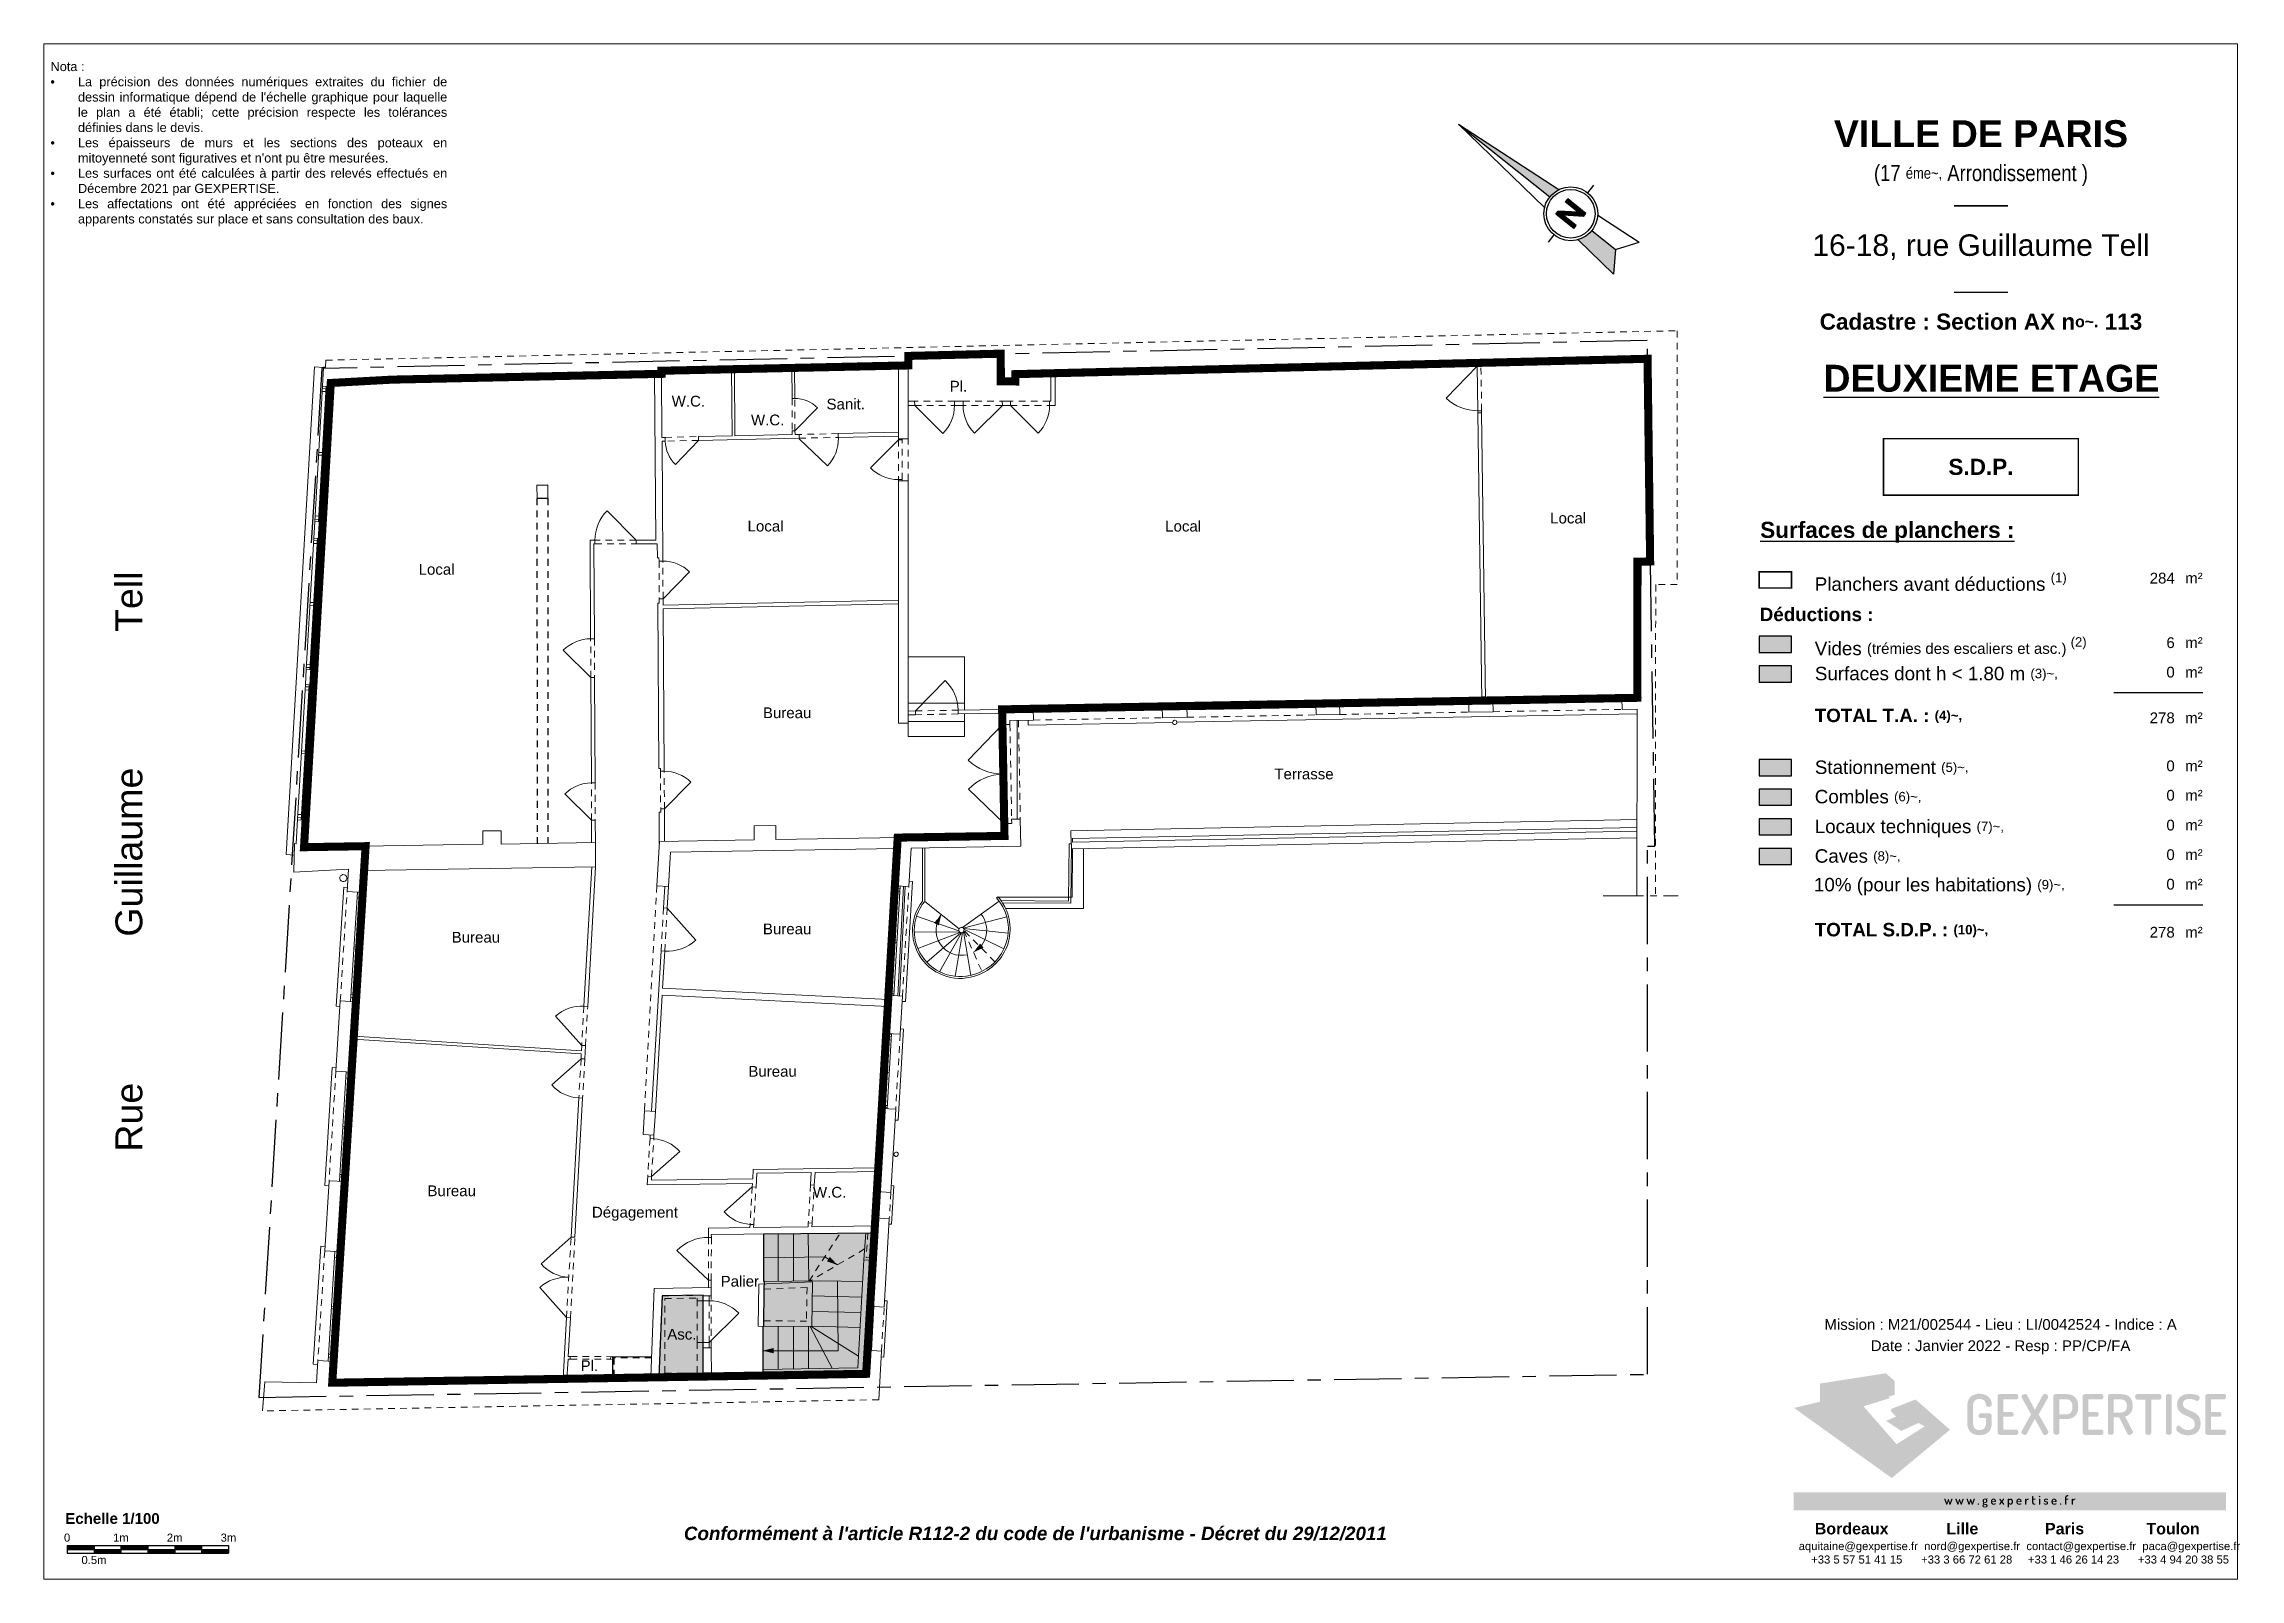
# Paper-space layout 'M21002544_E2_(SDP)' of a CAD drawing. Header units: metres. Extents: x 0.1 to 40.9, y 0.1 to 28.6.
# The model-space entities are those that its viewports show. They can reach past a viewport. Long polylines and large blocks are cut down to what shows.
import ezdxf
from ezdxf.enums import TextEntityAlignment as Align

# ---------------------------------------------------------------- set-up
doc = ezdxf.new("R2010")
doc.units = ezdxf.units.M
doc.header["$PDMODE"] = 3
doc.header["$PDSIZE"] = 0.05
for name, pattern in [('AXES', [2, 1.25, -0.25, 0.25, -0.25]), ('CACHE2', [0.1875, 0.125, -0.0625]), ('CENTER2', [1.125, 0.75, -0.125, 0.125, -0.125])]:
    doc.linetypes.add(name, pattern=pattern)
for name, color, linetype in [('GEX_BAT_allege', 161, 'Continuous'), ('GEX_BAT_cloison', 2, 'Continuous'), ('GEX_BAT_coffrage', 221, 'Continuous'), ('GEX_BAT_escalier_rampe', 6, 'Continuous'), ('GEX_BAT_fenetre', 4, 'Continuous'), ('GEX_BAT_gaine_tremie', 13, 'Continuous'), ('GEX_BAT_garde_corps', 181, 'Continuous'), ('GEX_BAT_linteau_cloison', 3, 'CACHE2'), ('GEX_BAT_linteau_mur', 6, 'CACHE2'), ('GEX_BAT_mur', 1, 'Continuous'), ('GEX_BAT_mur_bas', 150, 'Continuous'), ('GEX_BAT_poutre', 32, 'CACHE2'), ('GEX_EQU_ascenseur', 132, 'Continuous'), ('GEX_MEP_cartouche', 7, 'Continuous'), ('GEX_MEP_cesure', 11, 'CENTER2'), ('GEX_MEP_txt_design_annexe', 6, 'Continuous'), ('GEX_MEP_txt_design_commun', 3, 'Continuous'), ('GEX_MEP_txt_designation', 7, 'Continuous'), ('GEX_RES_bat_eau_pluviale', 171, 'Continuous')]:
    doc.layers.add(name, color=color, linetype=linetype)
for name, color, linetype, true_color in [('GEX_EDS_sdp_1-bureau', 1, 'AXES', 0xff0000), ('GEX_EDS_sdp_2-tremie', 7, 'Continuous', 0xffff7f), ('GEX_FON_limite_propriete', 1, 'AXES', 0xff0000), ('GEX_MEP_ouvrant_porte', 9, 'Continuous', 0x808080)]:
    doc.layers.add(name, color=color, linetype=linetype, true_color=true_color)
doc.layers.add('GEX_MEP_fen_inv', color=1, linetype='Continuous', plot=False)
doc.styles.add('G100TXT-droit', font='swissl.ttf', dxfattribs={"height": 0.2})
doc.styles.add('G100TXT-droitG', font='swissb.ttf', dxfattribs={"height": 0.2})
doc.styles.add('G100TXT-italic', font='swissli.ttf')

psp = doc.layouts.new('M21002544_E2_(SDP)')

# ---------------------------------------------------------------- texts
at = {"layer": 'GEX_MEP_cartouche', "style": 'G100TXT-droit'}
psp.add_text('Rue              Guillaume             Tell', height=0.5, rotation=90, dxfattribs=at).set_placement((1.673, 13.43), align=Align.MIDDLE)
at = {"layer": 'GEX_MEP_cartouche'}
for s, insert, char_height, width, attachment_point, style in [("\\pxi-3,l3,qj,t3;Nota :\\P{\\fSymbol|b0|i0|c2|p18;·^I}La précision des données numériques extraites du fichier de dessin informatique dépend de l'échelle graphique pour laquelle le plan a été établi; cette précision respecte les tolérances définies dans le devis.\\P{\\fSymbol|b0|i0|c2|p18;·^I}Les épaisseurs de murs et les sections des poteaux en mitoyenneté sont figuratives et n'ont pu être mesurées.\\P{\\fSymbol|b0|i0|c2|p18;·^I}Les surfaces ont été calculées à partir des relevés effectués en Décembre 2021 par GEXPERTISE.\\P{\\fSymbol|b0|i0|c2|p18;·^I}Les affectations ont été appréciées en fonction des signes apparents constatés sur place et sans consultation des baux. ", (0.225, 28.301), 0.17, 7.35595, 1, 'G100TXT-droit'), ('S.D.P.', (36.125, 20.769), 0.3, 1.27953, 5, 'G100TXT-droitG'), ('Mission : M21/002544 - Lieu : LI/0042524 - Indice : A ', (36.49, 4.82), 0.2, 6.67903, 5, 'G100TXT-droit'), ('Date : Janvier 2022 - Resp : PP/CP/FA', (36.49, 4.396), 0.2, 6.67903, 5, 'G100TXT-droit'), ("\\A1;\\pxt48,56;{\\fSwis721 Lt BT|b1|i1|c0|p34;Conformément à l'article R112-2 du code de l'urbanisme - Décret du 29/12/2011}", (18.54, 0.932), 0.25, 16.69594, 5, 'G100TXT-italic')]:
    psp.add_mtext(s, dxfattribs=dict(at, insert=insert, char_height=char_height, width=width, attachment_point=attachment_point, style=style))
at = {"layer": 'GEX_MEP_cartouche', "width": 10, "rotation": 360}
for s, insert, char_height, attachment_point, style in [('\\A1;VILLE DE PARIS\\P{\\fSwis721 Cn BT|b0|i0|c0|p34;\\H0.6x;(17 \\H0.7x;\\Séme~,;\\H1.4286x; Arrondissement )}', (36.125, 25.994), 0.5, 8, 'G100TXT-droitG'), ('16-18, rue Guillaume Tell', (36.125, 24.857), 0.4, 5, 'G100TXT-droit'), ('\\A1;Cadastre : Section AX n{\\H0.7x;\\So~.;} 113', (36.125, 23.622), 0.3, 2, 'G100TXT-droitG'), ('{\\LDEUXIEME ETAGE}', (36.318, 22.669), 0.5, 2, 'G100TXT-droitG')]:
    psp.add_mtext(s, dxfattribs=dict(at, insert=insert, char_height=char_height, attachment_point=attachment_point, style=style))

msp = doc.modelspace()

# ---------------------------------------------------------------- texts
at = {"layer": 'GEX_MEP_txt_design_annexe', "lineweight": 20, "insert": (1648239.547, 8187347.635), "char_height": 0.2, "width": 1.022, "attachment_point": 5, "rotation": 308.143, "style": 'G100TXT-droit'}
msp.add_mtext('Terrasse', dxfattribs=at)
msp.add_mtext('Terrasse', dxfattribs=at)
at = {"layer": 'GEX_MEP_txt_design_commun', "lineweight": 20, "char_height": 0.2, "width": 1.022, "attachment_point": 5, "rotation": 308.143, "style": 'G100TXT-droit'}
for s, insert in [('Asc.', (1648224.207, 8187350.299)), ('Palier', (1648225.648, 8187350.059))]:
    msp.add_mtext(s, dxfattribs=dict(at, insert=insert))
at = {"layer": 'GEX_MEP_txt_designation', "lineweight": 20, "char_height": 0.2, "width": 0.82014, "attachment_point": 5, "rotation": 308.143, "style": 'G100TXT-droit'}
for s, insert in [('Local', (1648232.577, 8187362.672)), ('W.C.', (1648237.929, 8187360.921)), ('W.C.', (1648238.565, 8187359.546)), ('Local', (1648236.988, 8187358.357)), ('Sanit.', (1648239.694, 8187358.586)), ('Bureau', (1648227.648, 8187357.871)), ('Pl.', (1648241.252, 8187357.143)), ('Bureau', (1648234.506, 8187355.897)), ('Bureau', (1648223.661, 8187355.313)), ('Bureau', (1648231.344, 8187353.414)), ('Dégagement', (1648225.43, 8187352.369)), ('Bureau', (1648229.094, 8187351.991)), ('Local', (1648241.784, 8187352.249)), ('Pl.', (1648222.685, 8187351.29)), ('W.C.', (1648227.981, 8187349.768)), ('Local', (1648246.324, 8187346.711))]:
    msp.add_mtext(s, dxfattribs=dict(at, insert=insert))

# ---------------------------------------------------------------- blocks, each defined once
blk = doc.blocks.new('LOGO GEXPERTISE')
at = {"layer": 'GEX_MEP_cartouche', "true_color": 0xde0736}
h = blk.add_hatch(color=242, dxfattribs=at)
h.dxf.hatch_style = 2
h.paths.add_polyline_path([(-0.07022, 0.03625), (-0.08246, 0.03434), (-0.06912, 0.01677), (-0.05829, 0.02575), (-0.06469, 0.03138), (-0.06925, 0.02961), (-0.06734, 0.02766), (-0.06449, 0.02904), (-0.06217, 0.02689), (-0.06822, 0.02307), (-0.07696, 0.03307), (-0.0686, 0.03485)])
at = {"layer": 'GEX_MEP_cartouche', "true_color": 0x951825}
h = blk.add_hatch(color=244, dxfattribs=at)
h.dxf.hatch_style = 2
h.paths.add_polyline_path([(-0.08245, 0.03039), (-0.06912, 0.01677), (-0.08246, 0.03434)])
h = blk.add_hatch(color=244, dxfattribs=at)
h.dxf.hatch_style = 2
h.paths.add_polyline_path([(-0.0686, 0.03224), (-0.0686, 0.03485), (-0.07696, 0.03307), (-0.07464, 0.03041)])
at = {"layer": 'GEX_MEP_cartouche', "true_color": 0xd6d6d6}
h = blk.add_hatch(color=254, dxfattribs=at)
h.dxf.hatch_style = 2
h.paths.add_polyline_path([(-0.0873, 0.02981), (-0.06912, 0.01677), (-0.08245, 0.03039), (-0.08245, 0.03096)])
h = blk.add_hatch(color=254, dxfattribs=at)
h.dxf.hatch_style = 2
h.paths.add_polyline_path([(-0.07438, 0.03011), (-0.06937, 0.03166), (-0.06977, 0.03188), (-0.07464, 0.03041)])
h = blk.add_hatch(color=254, dxfattribs=at)
h.dxf.hatch_style = 2
h.paths.add_polyline_path([(-0.06301, 0.02637), (-0.06417, 0.027), (-0.06736, 0.02553), (-0.07017, 0.02741), (-0.0683, 0.0282), (-0.06733, 0.02721), (-0.06449, 0.02864), (-0.06225, 0.02684)])
at = {"layer": 'GEX_MEP_cartouche', "true_color": 0x951825}
h = blk.add_hatch(color=244, dxfattribs=at)
h.dxf.hatch_style = 2
h.paths.add_polyline_path([(-0.06449, 0.02904), (-0.06734, 0.02766), (-0.06925, 0.02961), (-0.06925, 0.02918), (-0.06734, 0.02721), (-0.06448, 0.02864), (-0.06225, 0.02684), (-0.06217, 0.02689)])
at = {"layer": 'GEX_MEP_cartouche'}
h = blk.add_hatch(color=256, dxfattribs=at)
edge = h.paths.add_edge_path()
edge.add_arc((-0.05087, 0.02841), 0.000376, 68.8195, 90.8756, ccw=False)
edge.add_arc((-0.05085, 0.02847), 0.000311, 41.4119, 68.058, ccw=False)
edge.add_arc((-0.0509, 0.02843), 0.000374, 19.4214, 41.4979, ccw=False)
edge.add_arc((-0.05095, 0.02842), 0.000424, -0.5506, 18.8976, ccw=False)
edge.add_line((-0.05052, 0.02841), (-0.05052, 0.02705))
edge.add_line((-0.05052, 0.02705), (-0.05054, 0.0267))
edge.add_line((-0.05054, 0.0267), (-0.05057, 0.02643))
edge.add_line((-0.05057, 0.02643), (-0.05065, 0.02611))
edge.add_line((-0.05065, 0.02611), (-0.05076, 0.02583))
edge.add_line((-0.05076, 0.02583), (-0.05089, 0.02559))
edge.add_line((-0.05089, 0.02559), (-0.05105, 0.02539))
edge.add_line((-0.05105, 0.02539), (-0.05129, 0.02518))
edge.add_line((-0.05129, 0.02518), (-0.05157, 0.02501))
edge.add_line((-0.05157, 0.02501), (-0.05192, 0.02487))
edge.add_line((-0.05192, 0.02487), (-0.05222, 0.02479))
edge.add_line((-0.05222, 0.02479), (-0.05244, 0.02476))
edge.add_line((-0.05244, 0.02476), (-0.0527, 0.02474))
edge.add_line((-0.0527, 0.02474), (-0.05297, 0.02475))
edge.add_line((-0.05297, 0.02475), (-0.05331, 0.02478))
edge.add_line((-0.05331, 0.02478), (-0.05348, 0.02481))
edge.add_line((-0.05348, 0.02481), (-0.05389, 0.02494))
edge.add_line((-0.05389, 0.02494), (-0.0541, 0.02505))
edge.add_line((-0.0541, 0.02505), (-0.05437, 0.02523))
edge.add_line((-0.05437, 0.02523), (-0.05459, 0.02544))
edge.add_line((-0.05459, 0.02544), (-0.0548, 0.02576))
edge.add_line((-0.0548, 0.02576), (-0.05494, 0.02611))
edge.add_line((-0.05494, 0.02611), (-0.05504, 0.02655))
edge.add_line((-0.05504, 0.02655), (-0.05507, 0.02687))
edge.add_line((-0.05507, 0.02687), (-0.05507, 0.02705))
edge.add_line((-0.05507, 0.02705), (-0.05507, 0.03013))
edge.add_arc((-0.05089, 0.03014), 0.00418, 176.1747, 180.0607, ccw=False)
edge.add_arc((-0.05176, 0.0302), 0.00331, 169.8712, 176.247, ccw=False)
edge.add_arc((-0.05247, 0.03033), 0.00259, 163.0889, 169.8465, ccw=False)
edge.add_arc((-0.05295, 0.03047), 0.00208, 154.3374, 163.1141, ccw=False)
edge.add_arc((-0.05324, 0.03061), 0.00177, 146.4632, 154.2711, ccw=False)
edge.add_arc((-0.05335, 0.03068), 0.00163, 140.9276, 146.4184, ccw=False)
edge.add_arc((-0.0534, 0.03072), 0.00157, 132.1687, 140.9276, ccw=False)
edge.add_arc((-0.0531, 0.03039), 0.00202, 120.0002, 132.2187, ccw=False)
edge.add_arc((-0.05307, 0.03034), 0.00208, 112.125, 119.9655, ccw=False)
edge.add_arc((-0.05298, 0.03012), 0.00231, 102.7659, 112.0561, ccw=False)
edge.add_arc((-0.0529, 0.02978), 0.00267, 97.3405, 102.8233, ccw=False)
edge.add_arc((-0.05286, 0.02944), 0.00301, 93.5682, 97.3645, ccw=False)
edge.add_arc((-0.05283, 0.02899), 0.00346, 89.0231, 93.5344, ccw=False)
edge.add_arc((-0.05282, 0.02881), 0.00364, 85.5907, 89.1586, ccw=False)
edge.add_arc((-0.0528, 0.02918), 0.00326, 82.4883, 85.578, ccw=False)
edge.add_arc((-0.05276, 0.02947), 0.00297, 78.9925, 82.4913, ccw=False)
edge.add_arc((-0.05269, 0.02979), 0.00264, 72.2786, 79.0459, ccw=False)
edge.add_arc((-0.05261, 0.03006), 0.00236, 66.0835, 72.2476, ccw=False)
edge.add_arc((-0.05254, 0.03021), 0.0022, 59.3851, 66.0744, ccw=False)
edge.add_arc((-0.05251, 0.03027), 0.00213, 52.6228, 59.3688, ccw=False)
edge.add_arc((-0.05239, 0.03042), 0.00193, 43.589, 52.7759, ccw=False)
edge.add_arc((-0.05222, 0.03058), 0.00171, 35.8499, 43.5109, ccw=False)
edge.add_arc((-0.05215, 0.03063), 0.00162, 29.5283, 35.816, ccw=False)
edge.add_arc((-0.05217, 0.03063), 0.00163, 16.5629, 29.4689, ccw=False)
edge.add_arc((-0.05235, 0.03057), 0.00182, 7.4973, 16.546, ccw=False)
edge.add_arc((-0.05267, 0.03053), 0.00214, -0.9429, 7.4841, ccw=False)
edge.add_arc((-0.0514, 0.0305), 0.000877, 345.6959, 359.5548, ccw=False)
edge.add_arc((-0.0509, 0.03037), 0.000363, 314.5534, 346.6447, ccw=False)
edge.add_arc((-0.0509, 0.0304), 0.000381, 288.7853, 310.8745, ccw=False)
edge.add_arc((-0.05101, 0.03073), 0.000726, 273.5342, 288.76, ccw=False)
edge.add_arc((-0.05106, 0.0313), 0.0013, 263.4905, 274.1978, ccw=False)
edge.add_arc((-0.05112, 0.03075), 0.000745, 252.3438, 263.4295, ccw=False)
edge.add_arc((-0.05122, 0.03044), 0.000416, 232.3048, 252.7158, ccw=False)
edge.add_arc((-0.0513, 0.03034), 0.000295, 206.1692, 231.7695, ccw=False)
edge.add_arc((-0.05123, 0.03036), 0.00037, 180.3861, 205.0824, ccw=False)
edge.add_line((-0.0516, 0.03036), (-0.05162, 0.03054))
edge.add_line((-0.05162, 0.03054), (-0.05165, 0.03068))
edge.add_line((-0.05165, 0.03068), (-0.05173, 0.03089))
edge.add_line((-0.05173, 0.03089), (-0.05181, 0.03103))
edge.add_line((-0.05181, 0.03103), (-0.0519, 0.03114))
edge.add_line((-0.0519, 0.03114), (-0.05203, 0.03126))
edge.add_line((-0.05203, 0.03126), (-0.05232, 0.0314))
edge.add_line((-0.05232, 0.0314), (-0.05248, 0.03144))
edge.add_line((-0.05248, 0.03144), (-0.05262, 0.03146))
edge.add_line((-0.05262, 0.03146), (-0.05282, 0.03147))
edge.add_line((-0.05282, 0.03147), (-0.05306, 0.03145))
edge.add_line((-0.05306, 0.03145), (-0.0533, 0.0314))
edge.add_line((-0.0533, 0.0314), (-0.0535, 0.0313))
edge.add_line((-0.0535, 0.0313), (-0.05364, 0.0312))
edge.add_line((-0.05364, 0.0312), (-0.05376, 0.03105))
edge.add_line((-0.05376, 0.03105), (-0.05386, 0.03088))
edge.add_line((-0.05386, 0.03088), (-0.05392, 0.03073))
edge.add_line((-0.05392, 0.03073), (-0.05396, 0.03053))
edge.add_line((-0.05396, 0.03053), (-0.05399, 0.03034))
edge.add_line((-0.05399, 0.03034), (-0.054, 0.03013))
edge.add_line((-0.054, 0.03013), (-0.054, 0.02705))
edge.add_arc((-0.05154, 0.02704), 0.00245, 179.7549, 187.5303)
edge.add_line((-0.05397, 0.02672), (-0.05396, 0.02664))
edge.add_arc((-0.05243, 0.02691), 0.00156, 190.1125, 198.1962)
edge.add_arc((-0.05277, 0.0268), 0.00119, 198.1971, 208.1949)
edge.add_arc((-0.05298, 0.02669), 0.000958, 208.1702, 223.1865)
edge.add_arc((-0.05303, 0.02664), 0.00089, 223.3898, 236.9807)
edge.add_arc((-0.05297, 0.02676), 0.00102, 237.2516, 253.3616)
edge.add_arc((-0.05287, 0.02706), 0.00134, 253.1895, 261.9656)
edge.add_arc((-0.05282, 0.02745), 0.00173, 261.9145, 268.2084)
edge.add_arc((-0.0528, 0.0276), 0.00188, 267.9638, 275.2226)
edge.add_arc((-0.05277, 0.02718), 0.00147, 275.2833, 282.5209)
edge.add_arc((-0.05269, 0.02688), 0.00115, 282.3632, 295.9299)
edge.add_arc((-0.05263, 0.02674), 0.000998, 296.1506, 303.6632)
edge.add_arc((-0.05261, 0.02671), 0.000967, 303.6879, 311.9069)
edge.add_arc((-0.0526, 0.0267), 0.000945, 311.7781, 325.3062)
edge.add_arc((-0.0527, 0.02676), 0.00106, 325.5262, 337.4111)
edge.add_arc((-0.05301, 0.02689), 0.0014, 337.4834, 348.0394)
edge.add_line((-0.05164, 0.0266), (-0.05161, 0.02678))
edge.add_line((-0.05161, 0.02678), (-0.0516, 0.02706))
edge.add_line((-0.0516, 0.02706), (-0.0516, 0.02741))
edge.add_line((-0.0516, 0.02741), (-0.0516, 0.02792))
edge.add_line((-0.0516, 0.02792), (-0.05262, 0.02792))
edge.add_line((-0.05262, 0.02792), (-0.05265, 0.02792))
edge.add_line((-0.05265, 0.02792), (-0.0527, 0.02792))
edge.add_line((-0.0527, 0.02792), (-0.05276, 0.02795))
edge.add_line((-0.05276, 0.02795), (-0.05282, 0.02799))
edge.add_line((-0.05282, 0.02799), (-0.05287, 0.02804))
edge.add_line((-0.05287, 0.02804), (-0.0529, 0.02809))
edge.add_line((-0.0529, 0.02809), (-0.05293, 0.02815))
edge.add_line((-0.05293, 0.02815), (-0.05295, 0.02824))
edge.add_line((-0.05295, 0.02824), (-0.05296, 0.02835))
edge.add_line((-0.05296, 0.02835), (-0.05296, 0.02839))
edge.add_line((-0.05296, 0.02839), (-0.05294, 0.0285))
edge.add_line((-0.05294, 0.0285), (-0.05292, 0.02858))
edge.add_line((-0.05292, 0.02858), (-0.05287, 0.02865))
edge.add_line((-0.05287, 0.02865), (-0.05276, 0.02875))
edge.add_line((-0.05276, 0.02875), (-0.05269, 0.02878))
edge.add_line((-0.05269, 0.02878), (-0.05262, 0.02879))
edge.add_line((-0.05262, 0.02879), (-0.05088, 0.02879))
h = blk.add_hatch(color=256, dxfattribs=at)
edge = h.paths.add_edge_path()
edge.add_spline(control_points=[(-0.04646, 0.02859), (-0.04646, 0.02871), (-0.04649, 0.02882), (-0.04655, 0.02891)], knot_values=[12, 12, 12, 12, 13, 13, 13, 13], degree=3, periodic=0)
edge.add_spline(control_points=[(-0.04655, 0.02891), (-0.04662, 0.02899), (-0.0467, 0.02904), (-0.04681, 0.02904)], knot_values=[11, 11, 11, 11, 12, 12, 12, 12], degree=3, periodic=0)
edge.add_spline(control_points=[(-0.04681, 0.02904), (-0.04681, 0.02904), (-0.04837, 0.02904), (-0.04837, 0.02904)], knot_values=[10.000072, 10.000072, 10.000072, 10.000072, 11, 11, 11, 11], degree=3, periodic=0)
edge.add_spline(control_points=[(-0.04837, 0.02904), (-0.04837, 0.02904), (-0.04837, 0.03141), (-0.04837, 0.03141)], knot_values=[9.000072, 9.000072, 9.000072, 9.000072, 9.999928, 9.999928, 9.999928, 9.999928], degree=3, periodic=0)
edge.add_spline(control_points=[(-0.04837, 0.03141), (-0.04837, 0.03141), (-0.04592, 0.03141), (-0.04592, 0.03141)], knot_values=[8, 8, 8, 8, 8.999928, 8.999928, 8.999928, 8.999928], degree=3, periodic=0)
edge.add_spline(control_points=[(-0.04592, 0.03141), (-0.04581, 0.03141), (-0.04573, 0.03146), (-0.04566, 0.03155)], knot_values=[7, 7, 7, 7, 8, 8, 8, 8], degree=3, periodic=0)
edge.add_spline(control_points=[(-0.04566, 0.03155), (-0.0456, 0.03165), (-0.04557, 0.03177), (-0.04557, 0.03191)], knot_values=[6, 6, 6, 6, 7, 7, 7, 7], degree=3, periodic=0)
edge.add_spline(control_points=[(-0.04557, 0.03191), (-0.04557, 0.03203), (-0.0456, 0.03214), (-0.04566, 0.03224)], knot_values=[5, 5, 5, 5, 6, 6, 6, 6], degree=3, periodic=0)
edge.add_spline(control_points=[(-0.04566, 0.03224), (-0.04572, 0.03234), (-0.04581, 0.03238), (-0.04592, 0.03238)], knot_values=[4, 4, 4, 4, 5, 5, 5, 5], degree=3, periodic=0)
edge.add_spline(control_points=[(-0.04592, 0.03238), (-0.04592, 0.03238), (-0.04897, 0.03238), (-0.04897, 0.03238)], knot_values=[3, 3, 3, 3, 4, 4, 4, 4], degree=3, periodic=0)
edge.add_spline(control_points=[(-0.04897, 0.03238), (-0.0491, 0.03238), (-0.04921, 0.03235), (-0.0493, 0.03229)], knot_values=[2, 2, 2, 2, 3, 3, 3, 3], degree=3, periodic=0)
edge.add_spline(control_points=[(-0.0493, 0.03229), (-0.0494, 0.03222), (-0.04945, 0.03213), (-0.04945, 0.03202)], knot_values=[1, 1, 1, 1, 2, 2, 2, 2], degree=3, periodic=0)
edge.add_spline(control_points=[(-0.04945, 0.03202), (-0.04945, 0.03202), (-0.04945, 0.02517), (-0.04945, 0.02517)], knot_values=[0, 0, 0, 0, 1, 1, 1, 1], degree=3, periodic=0)
edge.add_spline(control_points=[(-0.04945, 0.02517), (-0.04945, 0.02506), (-0.0494, 0.02497), (-0.0493, 0.0249)], knot_values=[24, 24, 24, 24, 25, 25, 25, 25], degree=3, periodic=0)
edge.add_spline(control_points=[(-0.0493, 0.0249), (-0.04921, 0.02484), (-0.0491, 0.0248), (-0.04897, 0.0248)], knot_values=[23, 23, 23, 23, 24, 24, 24, 24], degree=3, periodic=0)
edge.add_spline(control_points=[(-0.04897, 0.0248), (-0.04897, 0.0248), (-0.04592, 0.0248), (-0.04592, 0.0248)], knot_values=[22, 22, 22, 22, 23, 23, 23, 23], degree=3, periodic=0)
edge.add_spline(control_points=[(-0.04592, 0.0248), (-0.04581, 0.0248), (-0.04572, 0.02485), (-0.04566, 0.02495), (-0.0456, 0.02505), (-0.04557, 0.02516), (-0.04557, 0.02528)], knot_values=[20, 20, 20, 20, 21, 21, 21, 22, 22, 22, 22], degree=3, periodic=0)
edge.add_spline(control_points=[(-0.04557, 0.02528), (-0.04557, 0.02542), (-0.0456, 0.02554), (-0.04566, 0.02563)], knot_values=[19, 19, 19, 19, 20, 20, 20, 20], degree=3, periodic=0)
edge.add_spline(control_points=[(-0.04566, 0.02563), (-0.04573, 0.02573), (-0.04581, 0.02578), (-0.04592, 0.02578)], knot_values=[18, 18, 18, 18, 19, 19, 19, 19], degree=3, periodic=0)
edge.add_spline(control_points=[(-0.04592, 0.02578), (-0.04592, 0.02578), (-0.04837, 0.02578), (-0.04837, 0.02578)], knot_values=[17.000072, 17.000072, 17.000072, 17.000072, 18, 18, 18, 18], degree=3, periodic=0)
edge.add_spline(control_points=[(-0.04837, 0.02578), (-0.04837, 0.02578), (-0.04837, 0.02816), (-0.04837, 0.02816)], knot_values=[16.000072, 16.000072, 16.000072, 16.000072, 16.999928, 16.999928, 16.999928, 16.999928], degree=3, periodic=0)
edge.add_spline(control_points=[(-0.04837, 0.02816), (-0.04837, 0.02816), (-0.04681, 0.02816), (-0.04681, 0.02816)], knot_values=[15, 15, 15, 15, 15.999928, 15.999928, 15.999928, 15.999928], degree=3, periodic=0)
edge.add_spline(control_points=[(-0.04681, 0.02816), (-0.0467, 0.02816), (-0.04661, 0.02821), (-0.04655, 0.02829)], knot_values=[14, 14, 14, 14, 15, 15, 15, 15], degree=3, periodic=0)
edge.add_spline(control_points=[(-0.04655, 0.02829), (-0.04649, 0.02838), (-0.04646, 0.02848), (-0.04646, 0.02859)], knot_values=[13, 13, 13, 13, 14, 14, 14, 14], degree=3, periodic=0)
h = blk.add_hatch(color=256, dxfattribs=at)
edge = h.paths.add_edge_path()
edge.add_line((-0.0439, 0.0321), (-0.04251, 0.02945))
edge.add_line((-0.04251, 0.02945), (-0.04109, 0.0321))
edge.add_arc((-0.04038, 0.03179), 0.00078, 145.3179, 155.8934, ccw=False)
edge.add_arc((-0.04058, 0.03192), 0.000533, 134.7188, 145.1386, ccw=False)
edge.add_arc((-0.04066, 0.03201), 0.000417, 123.4527, 134.6474, ccw=False)
edge.add_arc((-0.04069, 0.03205), 0.000365, 106.928, 123.4129, ccw=False)
edge.add_arc((-0.04069, 0.03203), 0.000382, 93.6837, 106.7614, ccw=False)
edge.add_arc((-0.04068, 0.0317), 0.000713, 83.849, 92.7563, ccw=False)
edge.add_arc((-0.04068, 0.03165), 0.000766, 76.313, 84.0457, ccw=False)
edge.add_arc((-0.04069, 0.03163), 0.000787, 66.0464, 76.2597, ccw=False)
edge.add_arc((-0.04073, 0.03154), 0.00089, 55.6721, 65.9777, ccw=False)
edge.add_arc((-0.04057, 0.03176), 0.00061, 42.2054, 56.1156, ccw=False)
edge.add_arc((-0.04041, 0.0319), 0.000402, 20.3162, 42.225, ccw=False)
edge.add_arc((-0.04038, 0.03192), 0.000366, 0.7984, 19.7364, ccw=False)
edge.add_arc((-0.04045, 0.03192), 0.00043, -14.1671, 0.729, ccw=False)
edge.add_arc((-0.0406, 0.03196), 0.000594, 336.4902, 345.9616, ccw=False)
edge.add_arc((-0.04079, 0.03204), 0.000801, 330.749, 336.6105, ccw=False)
edge.add_line((-0.0401, 0.03165), (-0.0418, 0.0286))
edge.add_line((-0.0418, 0.0286), (-0.04005, 0.02553))
edge.add_arc((-0.04099, 0.02506), 0.00106, 19.1589, 26.4377, ccw=False)
edge.add_arc((-0.04039, 0.02527), 0.000419, 10.4425, 18.894, ccw=False)
edge.add_arc((-0.04026, 0.0253), 0.000281, -7.6232, 8.6927, ccw=False)
edge.add_arc((-0.04036, 0.02531), 0.000382, 343.1569, 353.5724, ccw=False)
edge.add_arc((-0.04037, 0.02532), 0.000399, 329.1694, 343.0249, ccw=False)
edge.add_arc((-0.04043, 0.02535), 0.00047, 319.8246, 329.1815, ccw=False)
edge.add_arc((-0.04052, 0.02543), 0.000584, 311.8245, 319.8054, ccw=False)
edge.add_arc((-0.04063, 0.02555), 0.000753, 304.8855, 311.8191, ccw=False)
edge.add_arc((-0.04078, 0.02575), 0.001, 299.1769, 305.4217, ccw=False)
edge.add_arc((-0.04072, 0.02563), 0.000862, 291.0407, 299.1934, ccw=False)
edge.add_arc((-0.04068, 0.02554), 0.00077, 282.9493, 291.0005, ccw=False)
edge.add_arc((-0.04067, 0.02551), 0.000735, 277.2029, 282.9112, ccw=False)
edge.add_arc((-0.04067, 0.0255), 0.00073, 272.471, 277.1937, ccw=False)
edge.add_arc((-0.04067, 0.02518), 0.000406, 261.6559, 273.7175, ccw=False)
edge.add_arc((-0.04068, 0.02508), 0.000307, 250.2665, 261.0184, ccw=False)
edge.add_arc((-0.04068, 0.02508), 0.000306, 239.1568, 250.1918, ccw=False)
edge.add_arc((-0.04066, 0.02511), 0.000343, 227.6455, 239.0463, ccw=False)
edge.add_arc((-0.04059, 0.02518), 0.00044, 216.0673, 227.5013, ccw=False)
edge.add_arc((-0.04048, 0.02526), 0.000576, 210.997, 216.2669, ccw=False)
edge.add_line((-0.04098, 0.02497), (-0.04099, 0.02498))
edge.add_line((-0.04099, 0.02498), (-0.04251, 0.02778))
edge.add_line((-0.04251, 0.02778), (-0.04399, 0.02502))
edge.add_arc((-0.04461, 0.02537), 0.000718, 319.7788, 330.8839, ccw=False)
edge.add_arc((-0.0444, 0.02519), 0.000435, 302.6768, 319.925, ccw=False)
edge.add_arc((-0.04433, 0.02509), 0.000315, 282.2743, 302.3145, ccw=False)
edge.add_arc((-0.04433, 0.02509), 0.000314, 269.8124, 282.0198, ccw=False)
edge.add_arc((-0.04433, 0.02546), 0.000691, 255.2217, 269.8983, ccw=False)
edge.add_arc((-0.0443, 0.02558), 0.000809, 242.0485, 255.0814, ccw=False)
edge.add_arc((-0.0442, 0.02577), 0.00102, 234.5903, 242.1573, ccw=False)
edge.add_arc((-0.04439, 0.02552), 0.000712, 225.0023, 235.2166, ccw=False)
edge.add_arc((-0.04453, 0.02538), 0.000512, 213.3833, 224.9428, ccw=False)
edge.add_arc((-0.04463, 0.02531), 0.00039, 179.8724, 213.6718, ccw=False)
edge.add_arc((-0.04463, 0.02531), 0.000392, 162.4228, 179.1083, ccw=False)
edge.add_arc((-0.04432, 0.02521), 0.000716, 153.61, 162.7379, ccw=False)
edge.add_line((-0.04496, 0.02553), (-0.04321, 0.0286))
edge.add_line((-0.04321, 0.0286), (-0.04491, 0.03165))
edge.add_arc((-0.04431, 0.03199), 0.000692, 196.3053, 209.8472, ccw=False)
edge.add_arc((-0.04453, 0.03192), 0.000455, 183.0218, 195.9764, ccw=False)
edge.add_arc((-0.04461, 0.03192), 0.000381, 169.1159, 182.7965, ccw=False)
edge.add_arc((-0.04462, 0.03192), 0.000365, 149.0863, 168.8945, ccw=False)
edge.add_arc((-0.04453, 0.03186), 0.000474, 130.9828, 148.6926, ccw=False)
edge.add_arc((-0.04435, 0.03165), 0.000749, 119.4927, 131.0956, ccw=False)
edge.add_arc((-0.04431, 0.03159), 0.000825, 107.5554, 120.0554, ccw=False)
edge.add_arc((-0.04431, 0.03162), 0.0008, 95.5784, 107.4501, ccw=False)
edge.add_arc((-0.04432, 0.03165), 0.000767, 87.9494, 95.7818, ccw=False)
edge.add_arc((-0.04431, 0.03207), 0.000348, 61.5751, 86.7272, ccw=False)
edge.add_arc((-0.04435, 0.03199), 0.000438, 44.7197, 61.3178, ccw=False)
edge.add_arc((-0.04451, 0.03183), 0.000665, 33.0953, 44.783, ccw=False)
edge.add_arc((-0.04478, 0.03165), 0.000981, 27.3984, 33.3623, ccw=False)
edge.add_line((-0.0439, 0.0321), (-0.04251, 0.02945))
edge.add_line((-0.04251, 0.02945), (-0.0439, 0.0321))
h = blk.add_hatch(color=256, dxfattribs=at)
edge = h.paths.add_edge_path()
edge.add_spline(control_points=[(-0.03506, 0.02828), (-0.03465, 0.02865), (-0.03444, 0.02923), (-0.03444, 0.03002)], knot_values=[7, 7, 7, 7, 8, 8, 8, 8], degree=3, periodic=0)
edge.add_spline(control_points=[(-0.03444, 0.03002), (-0.03444, 0.03002), (-0.03444, 0.0301), (-0.03444, 0.0301)], knot_values=[6, 6, 6, 6, 7, 7, 7, 7], degree=3, periodic=0)
edge.add_spline(control_points=[(-0.03444, 0.0301), (-0.03444, 0.03089), (-0.03464, 0.03147), (-0.03504, 0.03183)], knot_values=[5, 5, 5, 5, 6, 6, 6, 6], degree=3, periodic=0)
edge.add_spline(control_points=[(-0.03504, 0.03183), (-0.03544, 0.0322), (-0.03598, 0.03238), (-0.03666, 0.03238)], knot_values=[4, 4, 4, 4, 5, 5, 5, 5], degree=3, periodic=0)
edge.add_spline(control_points=[(-0.03666, 0.03238), (-0.03666, 0.03238), (-0.03863, 0.03238), (-0.03863, 0.03238)], knot_values=[3, 3, 3, 3, 4, 4, 4, 4], degree=3, periodic=0)
edge.add_spline(control_points=[(-0.03863, 0.03238), (-0.03875, 0.03238), (-0.03885, 0.03235), (-0.03893, 0.03228)], knot_values=[2, 2, 2, 2, 3, 3, 3, 3], degree=3, periodic=0)
edge.add_spline(control_points=[(-0.03893, 0.03228), (-0.03901, 0.03221), (-0.03905, 0.03213), (-0.03905, 0.03203)], knot_values=[1, 1, 1, 1, 2, 2, 2, 2], degree=3, periodic=0)
edge.add_spline(control_points=[(-0.03905, 0.03203), (-0.03905, 0.03203), (-0.03905, 0.02517), (-0.03905, 0.02517)], knot_values=[0, 0, 0, 0, 1, 1, 1, 1], degree=3, periodic=0)
edge.add_spline(control_points=[(-0.03905, 0.02517), (-0.03905, 0.02506), (-0.03899, 0.02497), (-0.03888, 0.0249)], knot_values=[14, 14, 14, 14, 15, 15, 15, 15], degree=3, periodic=0)
edge.add_spline(control_points=[(-0.03888, 0.0249), (-0.03878, 0.02484), (-0.03865, 0.0248), (-0.03851, 0.0248)], knot_values=[13, 13, 13, 13, 14, 14, 14, 14], degree=3, periodic=0)
edge.add_spline(control_points=[(-0.03851, 0.0248), (-0.03836, 0.0248), (-0.03824, 0.02484), (-0.03813, 0.0249)], knot_values=[12, 12, 12, 12, 13, 13, 13, 13], degree=3, periodic=0)
edge.add_spline(control_points=[(-0.03813, 0.0249), (-0.03803, 0.02497), (-0.03797, 0.02506), (-0.03797, 0.02517)], knot_values=[11, 11, 11, 11, 12, 12, 12, 12], degree=3, periodic=0)
edge.add_spline(control_points=[(-0.03797, 0.02517), (-0.03797, 0.02517), (-0.03797, 0.02773), (-0.03797, 0.02773)], knot_values=[10.000072, 10.000072, 10.000072, 10.000072, 10.99999, 10.99999, 10.99999, 10.99999], degree=3, periodic=0)
edge.add_spline(control_points=[(-0.03797, 0.02773), (-0.03797, 0.02773), (-0.03672, 0.02773), (-0.03672, 0.02773)], knot_values=[9, 9, 9, 9, 9.999928, 9.999928, 9.999928, 9.999928], degree=3, periodic=0)
edge.add_spline(control_points=[(-0.03672, 0.02773), (-0.03603, 0.02773), (-0.03548, 0.02791), (-0.03506, 0.02828)], knot_values=[8, 8, 8, 8, 9, 9, 9, 9], degree=3, periodic=0)
edge = h.paths.add_edge_path(flags=16)
edge.add_spline(control_points=[(-0.03551, 0.03007), (-0.03551, 0.03052), (-0.03562, 0.03086), (-0.03583, 0.03108), (-0.03603, 0.0313), (-0.03633, 0.03141), (-0.03672, 0.03141)], knot_values=[4, 4, 4, 4, 5, 5, 5, 6, 6, 6, 6], degree=3, periodic=0)
edge.add_spline(control_points=[(-0.03672, 0.03141), (-0.03672, 0.03141), (-0.03797, 0.03141), (-0.03797, 0.03141)], knot_values=[6, 6, 6, 6, 6.999928, 6.999928, 6.999928, 6.999928], degree=3, periodic=0)
edge.add_spline(control_points=[(-0.03797, 0.03141), (-0.03797, 0.03141), (-0.03797, 0.0286), (-0.03797, 0.0286)], knot_values=[7.000072, 7.000072, 7.000072, 7.000072, 7.999928, 7.999928, 7.999928, 7.999928], degree=3, periodic=0)
edge.add_spline(control_points=[(-0.03797, 0.0286), (-0.03797, 0.0286), (-0.03672, 0.0286), (-0.03672, 0.0286)], knot_values=[0.000072, 0.000072, 0.000072, 0.000072, 1, 1, 1, 1], degree=3, periodic=0)
edge.add_spline(control_points=[(-0.03672, 0.0286), (-0.03633, 0.0286), (-0.03603, 0.02871), (-0.03583, 0.02894), (-0.03562, 0.02916), (-0.03551, 0.0295), (-0.03551, 0.02995)], knot_values=[1, 1, 1, 1, 2, 2, 2, 3, 3, 3, 3], degree=3, periodic=0)
edge.add_spline(control_points=[(-0.03551, 0.02995), (-0.03551, 0.02995), (-0.03551, 0.03007), (-0.03551, 0.03007)], knot_values=[3, 3, 3, 3, 4, 4, 4, 4], degree=3, periodic=0)
h = blk.add_hatch(color=256, dxfattribs=at)
edge = h.paths.add_edge_path()
edge.add_spline(control_points=[(-0.03063, 0.02859), (-0.03063, 0.02871), (-0.03067, 0.02882), (-0.03073, 0.02891)], knot_values=[12, 12, 12, 12, 13, 13, 13, 13], degree=3, periodic=0)
edge.add_spline(control_points=[(-0.03073, 0.02891), (-0.0308, 0.02899), (-0.03088, 0.02904), (-0.03099, 0.02904)], knot_values=[11, 11, 11, 11, 12, 12, 12, 12], degree=3, periodic=0)
edge.add_spline(control_points=[(-0.03099, 0.02904), (-0.03099, 0.02904), (-0.03255, 0.02904), (-0.03255, 0.02904)], knot_values=[10.000072, 10.000072, 10.000072, 10.000072, 11, 11, 11, 11], degree=3, periodic=0)
edge.add_spline(control_points=[(-0.03255, 0.02904), (-0.03255, 0.02904), (-0.03255, 0.03141), (-0.03255, 0.03141)], knot_values=[9.000072, 9.000072, 9.000072, 9.000072, 9.999928, 9.999928, 9.999928, 9.999928], degree=3, periodic=0)
edge.add_spline(control_points=[(-0.03255, 0.03141), (-0.03255, 0.03141), (-0.0301, 0.03141), (-0.0301, 0.03141)], knot_values=[8, 8, 8, 8, 8.999928, 8.999928, 8.999928, 8.999928], degree=3, periodic=0)
edge.add_spline(control_points=[(-0.0301, 0.03141), (-0.02999, 0.03141), (-0.02991, 0.03146), (-0.02984, 0.03155)], knot_values=[7, 7, 7, 7, 8, 8, 8, 8], degree=3, periodic=0)
edge.add_spline(control_points=[(-0.02984, 0.03155), (-0.02978, 0.03165), (-0.02974, 0.03177), (-0.02974, 0.03191)], knot_values=[6, 6, 6, 6, 7, 7, 7, 7], degree=3, periodic=0)
edge.add_spline(control_points=[(-0.02974, 0.03191), (-0.02974, 0.03203), (-0.02977, 0.03214), (-0.02984, 0.03224)], knot_values=[5, 5, 5, 5, 6, 6, 6, 6], degree=3, periodic=0)
edge.add_spline(control_points=[(-0.02984, 0.03224), (-0.0299, 0.03234), (-0.02999, 0.03238), (-0.0301, 0.03238)], knot_values=[4, 4, 4, 4, 5, 5, 5, 5], degree=3, periodic=0)
edge.add_spline(control_points=[(-0.0301, 0.03238), (-0.0301, 0.03238), (-0.03315, 0.03238), (-0.03315, 0.03238)], knot_values=[3, 3, 3, 3, 4, 4, 4, 4], degree=3, periodic=0)
edge.add_spline(control_points=[(-0.03315, 0.03238), (-0.03328, 0.03238), (-0.03339, 0.03235), (-0.03348, 0.03229)], knot_values=[2, 2, 2, 2, 3, 3, 3, 3], degree=3, periodic=0)
edge.add_spline(control_points=[(-0.03348, 0.03229), (-0.03358, 0.03222), (-0.03362, 0.03213), (-0.03362, 0.03202)], knot_values=[1, 1, 1, 1, 2, 2, 2, 2], degree=3, periodic=0)
edge.add_spline(control_points=[(-0.03362, 0.03202), (-0.03362, 0.03202), (-0.03362, 0.02517), (-0.03362, 0.02517)], knot_values=[0, 0, 0, 0, 1, 1, 1, 1], degree=3, periodic=0)
edge.add_spline(control_points=[(-0.03362, 0.02517), (-0.03362, 0.02506), (-0.03358, 0.02497), (-0.03348, 0.0249)], knot_values=[24, 24, 24, 24, 25, 25, 25, 25], degree=3, periodic=0)
edge.add_spline(control_points=[(-0.03348, 0.0249), (-0.03339, 0.02484), (-0.03328, 0.0248), (-0.03315, 0.0248)], knot_values=[23, 23, 23, 23, 24, 24, 24, 24], degree=3, periodic=0)
edge.add_spline(control_points=[(-0.03315, 0.0248), (-0.03315, 0.0248), (-0.0301, 0.0248), (-0.0301, 0.0248)], knot_values=[22, 22, 22, 22, 23, 23, 23, 23], degree=3, periodic=0)
edge.add_spline(control_points=[(-0.0301, 0.0248), (-0.02999, 0.0248), (-0.0299, 0.02485), (-0.02984, 0.02495), (-0.02977, 0.02505), (-0.02974, 0.02516), (-0.02974, 0.02528)], knot_values=[20, 20, 20, 20, 21, 21, 21, 22, 22, 22, 22], degree=3, periodic=0)
edge.add_spline(control_points=[(-0.02974, 0.02528), (-0.02974, 0.02542), (-0.02978, 0.02554), (-0.02984, 0.02563)], knot_values=[19, 19, 19, 19, 20, 20, 20, 20], degree=3, periodic=0)
edge.add_spline(control_points=[(-0.02984, 0.02563), (-0.02991, 0.02573), (-0.02999, 0.02578), (-0.0301, 0.02578)], knot_values=[18, 18, 18, 18, 19, 19, 19, 19], degree=3, periodic=0)
edge.add_spline(control_points=[(-0.0301, 0.02578), (-0.0301, 0.02578), (-0.03255, 0.02578), (-0.03255, 0.02578)], knot_values=[17.000072, 17.000072, 17.000072, 17.000072, 18, 18, 18, 18], degree=3, periodic=0)
edge.add_spline(control_points=[(-0.03255, 0.02578), (-0.03255, 0.02578), (-0.03255, 0.02816), (-0.03255, 0.02816)], knot_values=[16.000072, 16.000072, 16.000072, 16.000072, 16.999928, 16.999928, 16.999928, 16.999928], degree=3, periodic=0)
edge.add_spline(control_points=[(-0.03255, 0.02816), (-0.03255, 0.02816), (-0.03099, 0.02816), (-0.03099, 0.02816)], knot_values=[15, 15, 15, 15, 15.999928, 15.999928, 15.999928, 15.999928], degree=3, periodic=0)
edge.add_spline(control_points=[(-0.03099, 0.02816), (-0.03087, 0.02816), (-0.03079, 0.02821), (-0.03073, 0.02829)], knot_values=[14, 14, 14, 14, 15, 15, 15, 15], degree=3, periodic=0)
edge.add_spline(control_points=[(-0.03073, 0.02829), (-0.03067, 0.02838), (-0.03063, 0.02848), (-0.03063, 0.02859)], knot_values=[13, 13, 13, 13, 14, 14, 14, 14], degree=3, periodic=0)
h = blk.add_hatch(color=256, dxfattribs=at)
edge = h.paths.add_edge_path()
edge.add_spline(control_points=[(-0.02469, 0.02889), (-0.02443, 0.02923), (-0.0243, 0.02968), (-0.0243, 0.03027)], knot_values=[5, 5, 5, 5, 6, 6, 6, 6], degree=3, periodic=0)
edge.add_spline(control_points=[(-0.0243, 0.03027), (-0.0243, 0.03168), (-0.02508, 0.03238), (-0.02663, 0.03238)], knot_values=[4, 4, 4, 4, 5, 5, 5, 5], degree=3, periodic=0)
edge.add_spline(control_points=[(-0.02663, 0.03238), (-0.02663, 0.03238), (-0.02856, 0.03238), (-0.02856, 0.03238)], knot_values=[3, 3, 3, 3, 4, 4, 4, 4], degree=3, periodic=0)
edge.add_spline(control_points=[(-0.02856, 0.03238), (-0.02866, 0.03238), (-0.02874, 0.03235), (-0.02881, 0.03228)], knot_values=[2, 2, 2, 2, 3, 3, 3, 3], degree=3, periodic=0)
edge.add_spline(control_points=[(-0.02881, 0.03228), (-0.02888, 0.03221), (-0.02891, 0.03213), (-0.02891, 0.03203)], knot_values=[1, 1, 1, 1, 2, 2, 2, 2], degree=3, periodic=0)
edge.add_spline(control_points=[(-0.02891, 0.03203), (-0.02891, 0.03203), (-0.02891, 0.02517), (-0.02891, 0.02517)], knot_values=[0, 0, 0, 0, 1, 1, 1, 1], degree=3, periodic=0)
edge.add_spline(control_points=[(-0.02891, 0.02517), (-0.02891, 0.02506), (-0.02886, 0.02497), (-0.02875, 0.0249)], knot_values=[18, 18, 18, 18, 19, 19, 19, 19], degree=3, periodic=0)
edge.add_spline(control_points=[(-0.02875, 0.0249), (-0.02865, 0.02484), (-0.02853, 0.0248), (-0.02838, 0.0248)], knot_values=[17, 17, 17, 17, 18, 18, 18, 18], degree=3, periodic=0)
edge.add_spline(control_points=[(-0.02838, 0.0248), (-0.02824, 0.0248), (-0.02811, 0.02484), (-0.028, 0.0249), (-0.0279, 0.02497), (-0.02785, 0.02506), (-0.02785, 0.02517)], knot_values=[15, 15, 15, 15, 16, 16, 16, 17, 17, 17, 17], degree=3, periodic=0)
edge.add_spline(control_points=[(-0.02785, 0.02517), (-0.02785, 0.02517), (-0.02785, 0.02807), (-0.02785, 0.02807)], knot_values=[14.000072, 14.000072, 14.000072, 14.000072, 15, 15, 15, 15], degree=3, periodic=0)
edge.add_spline(control_points=[(-0.02785, 0.02807), (-0.02785, 0.02807), (-0.02682, 0.02807), (-0.02682, 0.02807)], knot_values=[13.000072, 13.000072, 13.000072, 13.000072, 13.999928, 13.999928, 13.999928, 13.999928], degree=3, periodic=0)
edge.add_spline(control_points=[(-0.02682, 0.02807), (-0.02682, 0.02807), (-0.02535, 0.0251), (-0.02535, 0.0251)], knot_values=[12.000077, 12.000077, 12.000077, 12.000077, 12.999928, 12.999928, 12.999928, 12.999928], degree=3, periodic=0)
edge.add_spline(control_points=[(-0.02535, 0.0251), (-0.02524, 0.02488), (-0.0251, 0.02477), (-0.02492, 0.02477)], knot_values=[11, 11, 11, 11, 12, 12, 12, 12], degree=3, periodic=0)
edge.add_spline(control_points=[(-0.02492, 0.02477), (-0.02476, 0.02477), (-0.02462, 0.02483), (-0.02448, 0.02495)], knot_values=[10, 10, 10, 10, 11, 11, 11, 11], degree=3, periodic=0)
edge.add_spline(control_points=[(-0.02448, 0.02495), (-0.02434, 0.02507), (-0.02427, 0.0252), (-0.02427, 0.02534)], knot_values=[9, 9, 9, 9, 10, 10, 10, 10], degree=3, periodic=0)
edge.add_spline(control_points=[(-0.02427, 0.02534), (-0.02427, 0.02539), (-0.02429, 0.02544), (-0.02431, 0.02549)], knot_values=[8, 8, 8, 8, 9, 9, 9, 9], degree=3, periodic=0)
edge.add_spline(control_points=[(-0.02431, 0.02549), (-0.02431, 0.02549), (-0.02573, 0.02822), (-0.02573, 0.02822)], knot_values=[7.00008, 7.00008, 7.00008, 7.00008, 8, 8, 8, 8], degree=3, periodic=0)
edge.add_spline(control_points=[(-0.02573, 0.02822), (-0.02529, 0.02833), (-0.02494, 0.02856), (-0.02469, 0.02889)], knot_values=[6, 6, 6, 6, 7, 7, 7, 7], degree=3, periodic=0)
edge = h.paths.add_edge_path(flags=16)
edge.add_spline(control_points=[(-0.02538, 0.03018), (-0.02538, 0.031), (-0.02579, 0.03141), (-0.02663, 0.03141)], knot_values=[2, 2, 2, 2, 3, 3, 3, 3], degree=3, periodic=0)
edge.add_spline(control_points=[(-0.02663, 0.03141), (-0.02663, 0.03141), (-0.02785, 0.03141), (-0.02785, 0.03141)], knot_values=[3, 3, 3, 3, 3.999928, 3.999928, 3.999928, 3.999928], degree=3, periodic=0)
edge.add_spline(control_points=[(-0.02785, 0.03141), (-0.02785, 0.03141), (-0.02785, 0.02894), (-0.02785, 0.02894)], knot_values=[4.000072, 4.000072, 4.000072, 4.000072, 4.999928, 4.999928, 4.999928, 4.999928], degree=3, periodic=0)
edge.add_spline(control_points=[(-0.02785, 0.02894), (-0.02785, 0.02894), (-0.02663, 0.02894), (-0.02663, 0.02894)], knot_values=[0.000072, 0.000072, 0.000072, 0.000072, 1, 1, 1, 1], degree=3, periodic=0)
edge.add_spline(control_points=[(-0.02663, 0.02894), (-0.02579, 0.02894), (-0.02538, 0.02935), (-0.02538, 0.03018)], knot_values=[1, 1, 1, 1, 2, 2, 2, 2], degree=3, periodic=0)
h = blk.add_hatch(color=256, dxfattribs=at)
edge = h.paths.add_edge_path()
edge.add_spline(control_points=[(-0.02087, 0.02517), (-0.02087, 0.02517), (-0.02087, 0.03137), (-0.02087, 0.03137)], knot_values=[8.000072, 8.000072, 8.000072, 8.000072, 9, 9, 9, 9], degree=3, periodic=0)
edge.add_spline(control_points=[(-0.02087, 0.03137), (-0.02087, 0.03137), (-0.01931, 0.03137), (-0.01931, 0.03137)], knot_values=[7, 7, 7, 7, 7.999928, 7.999928, 7.999928, 7.999928], degree=3, periodic=0)
edge.add_spline(control_points=[(-0.01931, 0.03137), (-0.0192, 0.03137), (-0.01911, 0.03142), (-0.01905, 0.03152)], knot_values=[6, 6, 6, 6, 7, 7, 7, 7], degree=3, periodic=0)
edge.add_spline(control_points=[(-0.01905, 0.03152), (-0.01899, 0.03162), (-0.01895, 0.03175), (-0.01895, 0.03189)], knot_values=[5, 5, 5, 5, 6, 6, 6, 6], degree=3, periodic=0)
edge.add_spline(control_points=[(-0.01895, 0.03189), (-0.01895, 0.03202), (-0.01898, 0.03214), (-0.01904, 0.03224)], knot_values=[4, 4, 4, 4, 5, 5, 5, 5], degree=3, periodic=0)
edge.add_spline(control_points=[(-0.01904, 0.03224), (-0.01911, 0.03234), (-0.01919, 0.03238), (-0.01931, 0.03238)], knot_values=[3, 3, 3, 3, 4, 4, 4, 4], degree=3, periodic=0)
edge.add_spline(control_points=[(-0.01931, 0.03238), (-0.01931, 0.03238), (-0.02351, 0.03238), (-0.02351, 0.03238)], knot_values=[2, 2, 2, 2, 3, 3, 3, 3], degree=3, periodic=0)
edge.add_spline(control_points=[(-0.02351, 0.03238), (-0.02363, 0.03238), (-0.02371, 0.03233), (-0.02377, 0.03223)], knot_values=[1, 1, 1, 1, 2, 2, 2, 2], degree=3, periodic=0)
edge.add_spline(control_points=[(-0.02377, 0.03223), (-0.02384, 0.03213), (-0.02387, 0.03201), (-0.02387, 0.03188)], knot_values=[0, 0, 0, 0, 1, 1, 1, 1], degree=3, periodic=0)
edge.add_spline(control_points=[(-0.02387, 0.03188), (-0.02387, 0.03174), (-0.02383, 0.03162), (-0.02377, 0.03152)], knot_values=[16, 16, 16, 16, 17, 17, 17, 17], degree=3, periodic=0)
edge.add_spline(control_points=[(-0.02377, 0.03152), (-0.02371, 0.03142), (-0.02362, 0.03137), (-0.02351, 0.03137)], knot_values=[15, 15, 15, 15, 16, 16, 16, 16], degree=3, periodic=0)
edge.add_spline(control_points=[(-0.02351, 0.03137), (-0.02351, 0.03137), (-0.02194, 0.03137), (-0.02194, 0.03137)], knot_values=[14.000072, 14.000072, 14.000072, 14.000072, 15, 15, 15, 15], degree=3, periodic=0)
edge.add_spline(control_points=[(-0.02194, 0.03137), (-0.02194, 0.03137), (-0.02194, 0.02517), (-0.02194, 0.02517)], knot_values=[13, 13, 13, 13, 13.999928, 13.999928, 13.999928, 13.999928], degree=3, periodic=0)
edge.add_spline(control_points=[(-0.02194, 0.02517), (-0.02194, 0.02506), (-0.02189, 0.02497), (-0.02178, 0.0249)], knot_values=[12, 12, 12, 12, 13, 13, 13, 13], degree=3, periodic=0)
edge.add_spline(control_points=[(-0.02178, 0.0249), (-0.02168, 0.02484), (-0.02155, 0.0248), (-0.0214, 0.0248)], knot_values=[11, 11, 11, 11, 12, 12, 12, 12], degree=3, periodic=0)
edge.add_spline(control_points=[(-0.0214, 0.0248), (-0.02126, 0.0248), (-0.02114, 0.02484), (-0.02103, 0.0249)], knot_values=[10, 10, 10, 10, 11, 11, 11, 11], degree=3, periodic=0)
edge.add_spline(control_points=[(-0.02103, 0.0249), (-0.02092, 0.02497), (-0.02087, 0.02506), (-0.02087, 0.02517)], knot_values=[9, 9, 9, 9, 10, 10, 10, 10], degree=3, periodic=0)
h = blk.add_hatch(color=256, dxfattribs=at)
edge = h.paths.add_edge_path()
edge.add_spline(control_points=[(-0.01707, 0.02517), (-0.01707, 0.02517), (-0.01707, 0.03203), (-0.01707, 0.03203)], knot_values=[5, 5, 5, 5, 6, 6, 6, 6], degree=3, periodic=0)
edge.add_spline(control_points=[(-0.01707, 0.03203), (-0.01707, 0.03215), (-0.01712, 0.03224), (-0.01723, 0.0323)], knot_values=[4, 4, 4, 4, 5, 5, 5, 5], degree=3, periodic=0)
edge.add_spline(control_points=[(-0.01723, 0.0323), (-0.01733, 0.03236), (-0.01746, 0.03238), (-0.01761, 0.03238)], knot_values=[3, 3, 3, 3, 4, 4, 4, 4], degree=3, periodic=0)
edge.add_spline(control_points=[(-0.01761, 0.03238), (-0.01775, 0.03238), (-0.01788, 0.03236), (-0.01799, 0.0323)], knot_values=[2, 2, 2, 2, 3, 3, 3, 3], degree=3, periodic=0)
edge.add_spline(control_points=[(-0.01799, 0.0323), (-0.01809, 0.03224), (-0.01814, 0.03215), (-0.01814, 0.03203)], knot_values=[1, 1, 1, 1, 2, 2, 2, 2], degree=3, periodic=0)
edge.add_spline(control_points=[(-0.01814, 0.03203), (-0.01814, 0.03203), (-0.01814, 0.02517), (-0.01814, 0.02517)], knot_values=[0, 0, 0, 0, 1, 1, 1, 1], degree=3, periodic=0)
edge.add_spline(control_points=[(-0.01814, 0.02517), (-0.01814, 0.02506), (-0.01809, 0.02497), (-0.01798, 0.0249)], knot_values=[9, 9, 9, 9, 10, 10, 10, 10], degree=3, periodic=0)
edge.add_spline(control_points=[(-0.01798, 0.0249), (-0.01787, 0.02484), (-0.01775, 0.0248), (-0.01761, 0.0248)], knot_values=[8, 8, 8, 8, 9, 9, 9, 9], degree=3, periodic=0)
edge.add_spline(control_points=[(-0.01761, 0.0248), (-0.01746, 0.0248), (-0.01733, 0.02484), (-0.01723, 0.0249)], knot_values=[7, 7, 7, 7, 8, 8, 8, 8], degree=3, periodic=0)
edge.add_spline(control_points=[(-0.01723, 0.0249), (-0.01712, 0.02497), (-0.01707, 0.02506), (-0.01707, 0.02517)], knot_values=[6, 6, 6, 6, 7, 7, 7, 7], degree=3, periodic=0)
h = blk.add_hatch(color=256, dxfattribs=at)
edge = h.paths.add_edge_path()
edge.add_spline(control_points=[(-0.01498, 0.03053), (-0.01498, 0.03085), (-0.01486, 0.03109), (-0.01463, 0.03125)], knot_values=[27, 27, 27, 27, 28, 28, 28, 28], degree=3, periodic=0)
edge.add_spline(control_points=[(-0.01463, 0.03125), (-0.0144, 0.0314), (-0.01409, 0.03148), (-0.01371, 0.03148)], knot_values=[26, 26, 26, 26, 27, 27, 27, 27], degree=3, periodic=0)
edge.add_spline(control_points=[(-0.01371, 0.03148), (-0.01346, 0.03148), (-0.01324, 0.03145), (-0.01305, 0.03138)], knot_values=[25, 25, 25, 25, 26, 26, 26, 26], degree=3, periodic=0)
edge.add_spline(control_points=[(-0.01305, 0.03138), (-0.01285, 0.03132), (-0.0127, 0.03125), (-0.01258, 0.03119)], knot_values=[24, 24, 24, 24, 25, 25, 25, 25], degree=3, periodic=0)
edge.add_spline(control_points=[(-0.01258, 0.03119), (-0.01247, 0.03112), (-0.01238, 0.03109), (-0.01231, 0.03109)], knot_values=[23, 23, 23, 23, 24, 24, 24, 24], degree=3, periodic=0)
edge.add_spline(control_points=[(-0.01231, 0.03109), (-0.01218, 0.03109), (-0.01207, 0.03115), (-0.01199, 0.03128), (-0.01191, 0.03142), (-0.01187, 0.03155), (-0.01187, 0.03168), (-0.01187, 0.03181), (-0.01193, 0.03192), (-0.01206, 0.03203)], knot_values=[20, 20, 20, 20, 21, 21, 21, 22, 22, 22, 23, 23, 23, 23], degree=3, periodic=0)
edge.add_spline(control_points=[(-0.01206, 0.03203), (-0.01219, 0.03213), (-0.01235, 0.03221), (-0.01254, 0.03226)], knot_values=[19, 19, 19, 19, 20, 20, 20, 20], degree=3, periodic=0)
edge.add_spline(control_points=[(-0.01254, 0.03226), (-0.01274, 0.03232), (-0.01294, 0.03236), (-0.01314, 0.03238)], knot_values=[18, 18, 18, 18, 19, 19, 19, 19], degree=3, periodic=0)
edge.add_spline(control_points=[(-0.01314, 0.03238), (-0.01334, 0.0324), (-0.01353, 0.03242), (-0.01371, 0.03242)], knot_values=[17, 17, 17, 17, 18, 18, 18, 18], degree=3, periodic=0)
edge.add_spline(control_points=[(-0.01371, 0.03242), (-0.014, 0.03242), (-0.01428, 0.03238), (-0.01453, 0.03232)], knot_values=[16, 16, 16, 16, 17, 17, 17, 17], degree=3, periodic=0)
edge.add_spline(control_points=[(-0.01453, 0.03232), (-0.01479, 0.03225), (-0.01504, 0.03215), (-0.01528, 0.032)], knot_values=[15, 15, 15, 15, 16, 16, 16, 16], degree=3, periodic=0)
edge.add_spline(control_points=[(-0.01528, 0.032), (-0.01552, 0.03186), (-0.0157, 0.03165), (-0.01584, 0.03138)], knot_values=[14, 14, 14, 14, 15, 15, 15, 15], degree=3, periodic=0)
edge.add_spline(control_points=[(-0.01584, 0.03138), (-0.01598, 0.03111), (-0.01605, 0.03079), (-0.01605, 0.03043)], knot_values=[13, 13, 13, 13, 14, 14, 14, 14], degree=3, periodic=0)
edge.add_spline(control_points=[(-0.01605, 0.03043), (-0.01605, 0.02997), (-0.01594, 0.02959), (-0.01571, 0.02928)], knot_values=[12, 12, 12, 12, 13, 13, 13, 13], degree=3, periodic=0)
edge.add_spline(control_points=[(-0.01571, 0.02928), (-0.01548, 0.02898), (-0.01521, 0.02875), (-0.01488, 0.02859)], knot_values=[11, 11, 11, 11, 12, 12, 12, 12], degree=3, periodic=0)
edge.add_spline(control_points=[(-0.01488, 0.02859), (-0.01456, 0.02844), (-0.01424, 0.0283), (-0.01392, 0.02817)], knot_values=[10, 10, 10, 10, 11, 11, 11, 11], degree=3, periodic=0)
edge.add_spline(control_points=[(-0.01392, 0.02817), (-0.0136, 0.02804), (-0.01332, 0.02786), (-0.0131, 0.02764)], knot_values=[9, 9, 9, 9, 10, 10, 10, 10], degree=3, periodic=0)
edge.add_spline(control_points=[(-0.0131, 0.02764), (-0.01287, 0.02741), (-0.01276, 0.02714), (-0.01276, 0.0268)], knot_values=[8, 8, 8, 8, 9, 9, 9, 9], degree=3, periodic=0)
edge.add_spline(control_points=[(-0.01276, 0.0268), (-0.01276, 0.02644), (-0.01287, 0.02617), (-0.01311, 0.02598)], knot_values=[7, 7, 7, 7, 8, 8, 8, 8], degree=3, periodic=0)
edge.add_spline(control_points=[(-0.01311, 0.02598), (-0.01334, 0.02579), (-0.01365, 0.0257), (-0.01403, 0.0257)], knot_values=[6, 6, 6, 6, 7, 7, 7, 7], degree=3, periodic=0)
edge.add_spline(control_points=[(-0.01403, 0.0257), (-0.01429, 0.0257), (-0.01452, 0.02574), (-0.01473, 0.02583)], knot_values=[5, 5, 5, 5, 6, 6, 6, 6], degree=3, periodic=0)
edge.add_spline(control_points=[(-0.01473, 0.02583), (-0.01493, 0.02592), (-0.01509, 0.02601), (-0.01519, 0.02612)], knot_values=[4, 4, 4, 4, 5, 5, 5, 5], degree=3, periodic=0)
edge.add_spline(control_points=[(-0.01519, 0.02612), (-0.01529, 0.02622), (-0.01539, 0.02631), (-0.0155, 0.0264)], knot_values=[3, 3, 3, 3, 4, 4, 4, 4], degree=3, periodic=0)
edge.add_spline(control_points=[(-0.0155, 0.0264), (-0.0156, 0.02649), (-0.01569, 0.02654), (-0.01577, 0.02654)], knot_values=[2, 2, 2, 2, 3, 3, 3, 3], degree=3, periodic=0)
edge.add_spline(control_points=[(-0.01577, 0.02654), (-0.01589, 0.02654), (-0.016, 0.02647), (-0.01609, 0.02634), (-0.01618, 0.02621), (-0.01623, 0.02608), (-0.01623, 0.02595)], knot_values=[0, 0, 0, 0, 1, 1, 1, 2, 2, 2, 2], degree=3, periodic=0)
edge.add_spline(control_points=[(-0.01623, 0.02595), (-0.01623, 0.02566), (-0.01601, 0.02539), (-0.01558, 0.02512)], knot_values=[38, 38, 38, 38, 39, 39, 39, 39], degree=3, periodic=0)
edge.add_spline(control_points=[(-0.01558, 0.02512), (-0.01514, 0.02485), (-0.01461, 0.02472), (-0.01399, 0.02472)], knot_values=[37, 37, 37, 37, 38, 38, 38, 38], degree=3, periodic=0)
edge.add_spline(control_points=[(-0.01399, 0.02472), (-0.0133, 0.02472), (-0.01274, 0.02491), (-0.01232, 0.02528)], knot_values=[36, 36, 36, 36, 37, 37, 37, 37], degree=3, periodic=0)
edge.add_spline(control_points=[(-0.01232, 0.02528), (-0.01189, 0.02566), (-0.01168, 0.0262), (-0.01168, 0.02692)], knot_values=[35, 35, 35, 35, 36, 36, 36, 36], degree=3, periodic=0)
edge.add_spline(control_points=[(-0.01168, 0.02692), (-0.01168, 0.02729), (-0.01174, 0.02762), (-0.01187, 0.02791)], knot_values=[34, 34, 34, 34, 35, 35, 35, 35], degree=3, periodic=0)
edge.add_spline(control_points=[(-0.01187, 0.02791), (-0.01199, 0.02819), (-0.01214, 0.02842), (-0.01234, 0.02858)], knot_values=[33, 33, 33, 33, 34, 34, 34, 34], degree=3, periodic=0)
edge.add_spline(control_points=[(-0.01234, 0.02858), (-0.01253, 0.02874), (-0.01274, 0.02889), (-0.01297, 0.02901), (-0.01321, 0.02914), (-0.01344, 0.02925), (-0.01368, 0.02934)], knot_values=[31, 31, 31, 31, 32, 32, 32, 33, 33, 33, 33], degree=3, periodic=0)
edge.add_spline(control_points=[(-0.01368, 0.02934), (-0.01392, 0.02943), (-0.01413, 0.02953), (-0.01432, 0.02963)], knot_values=[30, 30, 30, 30, 31, 31, 31, 31], degree=3, periodic=0)
edge.add_spline(control_points=[(-0.01432, 0.02963), (-0.01451, 0.02972), (-0.01467, 0.02985), (-0.01479, 0.03)], knot_values=[29, 29, 29, 29, 30, 30, 30, 30], degree=3, periodic=0)
edge.add_spline(control_points=[(-0.01479, 0.03), (-0.01491, 0.03015), (-0.01498, 0.03033), (-0.01498, 0.03053)], knot_values=[28, 28, 28, 28, 29, 29, 29, 29], degree=3, periodic=0)
h = blk.add_hatch(color=256, dxfattribs=at)
edge = h.paths.add_edge_path()
edge.add_spline(control_points=[(-0.00974, 0.02904), (-0.00974, 0.02904), (-0.00974, 0.03141), (-0.00974, 0.03141)], knot_values=[9.000072, 9.000072, 9.000072, 9.000072, 9.999928, 9.999928, 9.999928, 9.999928], degree=3, periodic=0)
edge.add_spline(control_points=[(-0.00974, 0.03141), (-0.00974, 0.03141), (-0.00729, 0.03141), (-0.00729, 0.03141)], knot_values=[8, 8, 8, 8, 8.999928, 8.999928, 8.999928, 8.999928], degree=3, periodic=0)
edge.add_spline(control_points=[(-0.00729, 0.03141), (-0.00718, 0.03141), (-0.00709, 0.03146), (-0.00703, 0.03155)], knot_values=[7, 7, 7, 7, 8, 8, 8, 8], degree=3, periodic=0)
edge.add_spline(control_points=[(-0.00703, 0.03155), (-0.00697, 0.03165), (-0.00693, 0.03177), (-0.00693, 0.03191)], knot_values=[6, 6, 6, 6, 7, 7, 7, 7], degree=3, periodic=0)
edge.add_spline(control_points=[(-0.00693, 0.03191), (-0.00693, 0.03203), (-0.00696, 0.03214), (-0.00702, 0.03224)], knot_values=[5, 5, 5, 5, 6, 6, 6, 6], degree=3, periodic=0)
edge.add_spline(control_points=[(-0.00702, 0.03224), (-0.00709, 0.03234), (-0.00717, 0.03238), (-0.00729, 0.03238)], knot_values=[4, 4, 4, 4, 5, 5, 5, 5], degree=3, periodic=0)
edge.add_spline(control_points=[(-0.00729, 0.03238), (-0.00729, 0.03238), (-0.01034, 0.03238), (-0.01034, 0.03238)], knot_values=[3, 3, 3, 3, 4, 4, 4, 4], degree=3, periodic=0)
edge.add_spline(control_points=[(-0.01034, 0.03238), (-0.01046, 0.03238), (-0.01058, 0.03235), (-0.01067, 0.03229)], knot_values=[2, 2, 2, 2, 3, 3, 3, 3], degree=3, periodic=0)
edge.add_spline(control_points=[(-0.01067, 0.03229), (-0.01076, 0.03222), (-0.01081, 0.03213), (-0.01081, 0.03202)], knot_values=[1, 1, 1, 1, 2, 2, 2, 2], degree=3, periodic=0)
edge.add_spline(control_points=[(-0.01081, 0.03202), (-0.01081, 0.03202), (-0.01081, 0.02517), (-0.01081, 0.02517)], knot_values=[0, 0, 0, 0, 1, 1, 1, 1], degree=3, periodic=0)
edge.add_spline(control_points=[(-0.01081, 0.02517), (-0.01081, 0.02506), (-0.01076, 0.02497), (-0.01067, 0.0249)], knot_values=[24, 24, 24, 24, 25, 25, 25, 25], degree=3, periodic=0)
edge.add_spline(control_points=[(-0.01067, 0.0249), (-0.01058, 0.02484), (-0.01046, 0.0248), (-0.01034, 0.0248)], knot_values=[23, 23, 23, 23, 24, 24, 24, 24], degree=3, periodic=0)
edge.add_spline(control_points=[(-0.01034, 0.0248), (-0.01034, 0.0248), (-0.00729, 0.0248), (-0.00729, 0.0248)], knot_values=[22, 22, 22, 22, 23, 23, 23, 23], degree=3, periodic=0)
edge.add_spline(control_points=[(-0.00729, 0.0248), (-0.00717, 0.0248), (-0.00709, 0.02485), (-0.00702, 0.02495), (-0.00696, 0.02505), (-0.00693, 0.02516), (-0.00693, 0.02528)], knot_values=[20, 20, 20, 20, 21, 21, 21, 22, 22, 22, 22], degree=3, periodic=0)
edge.add_spline(control_points=[(-0.00693, 0.02528), (-0.00693, 0.02542), (-0.00697, 0.02554), (-0.00703, 0.02563)], knot_values=[19, 19, 19, 19, 20, 20, 20, 20], degree=3, periodic=0)
edge.add_spline(control_points=[(-0.00703, 0.02563), (-0.00709, 0.02573), (-0.00718, 0.02578), (-0.00729, 0.02578)], knot_values=[18, 18, 18, 18, 19, 19, 19, 19], degree=3, periodic=0)
edge.add_spline(control_points=[(-0.00729, 0.02578), (-0.00729, 0.02578), (-0.00974, 0.02578), (-0.00974, 0.02578)], knot_values=[17.000072, 17.000072, 17.000072, 17.000072, 18, 18, 18, 18], degree=3, periodic=0)
edge.add_spline(control_points=[(-0.00974, 0.02578), (-0.00974, 0.02578), (-0.00974, 0.02816), (-0.00974, 0.02816)], knot_values=[16.000072, 16.000072, 16.000072, 16.000072, 16.999928, 16.999928, 16.999928, 16.999928], degree=3, periodic=0)
edge.add_spline(control_points=[(-0.00974, 0.02816), (-0.00974, 0.02816), (-0.00818, 0.02816), (-0.00818, 0.02816)], knot_values=[15, 15, 15, 15, 15.999928, 15.999928, 15.999928, 15.999928], degree=3, periodic=0)
edge.add_spline(control_points=[(-0.00818, 0.02816), (-0.00806, 0.02816), (-0.00797, 0.02821), (-0.00791, 0.02829)], knot_values=[14, 14, 14, 14, 15, 15, 15, 15], degree=3, periodic=0)
edge.add_spline(control_points=[(-0.00791, 0.02829), (-0.00785, 0.02838), (-0.00782, 0.02848), (-0.00782, 0.02859)], knot_values=[13, 13, 13, 13, 14, 14, 14, 14], degree=3, periodic=0)
edge.add_spline(control_points=[(-0.00782, 0.02859), (-0.00782, 0.02871), (-0.00786, 0.02882), (-0.00792, 0.02891)], knot_values=[12, 12, 12, 12, 13, 13, 13, 13], degree=3, periodic=0)
edge.add_spline(control_points=[(-0.00792, 0.02891), (-0.00798, 0.02899), (-0.00807, 0.02904), (-0.00818, 0.02904)], knot_values=[11, 11, 11, 11, 12, 12, 12, 12], degree=3, periodic=0)
edge.add_spline(control_points=[(-0.00818, 0.02904), (-0.00818, 0.02904), (-0.00974, 0.02904), (-0.00974, 0.02904)], knot_values=[10.000072, 10.000072, 10.000072, 10.000072, 11, 11, 11, 11], degree=3, periodic=0)
at = {"layer": 'GEX_MEP_cartouche', "true_color": 0xdc0737}
blk.add_hatch(color=242, dxfattribs=at).paths.add_polyline_path([(-0.00695, 0.01074), (-0.08737, 0.01074), (-0.08737, 0.01414), (-0.00695, 0.01414)])
at = {"layer": 'GEX_MEP_cartouche', "true_color": 0xffffff}
h = blk.add_hatch(color=7, dxfattribs=at)
edge = h.paths.add_edge_path()
edge.add_spline(control_points=[(-0.05936, 0.01283), (-0.05936, 0.01286), (-0.05934, 0.01289), (-0.05931, 0.01291), (-0.05928, 0.01293), (-0.05924, 0.01294), (-0.0592, 0.01294), (-0.05917, 0.01294), (-0.05914, 0.01292), (-0.05913, 0.01289), (-0.05913, 0.01289), (-0.05887, 0.01216), (-0.05887, 0.01216), (-0.05887, 0.01216), (-0.05867, 0.01281), (-0.05867, 0.01281), (-0.05866, 0.01285), (-0.05863, 0.01286), (-0.05858, 0.01286), (-0.05854, 0.01286), (-0.05851, 0.01285), (-0.0585, 0.01281), (-0.0585, 0.01281), (-0.0583, 0.01216), (-0.0583, 0.01216), (-0.0583, 0.01216), (-0.05804, 0.01289), (-0.05804, 0.01289), (-0.05803, 0.01292), (-0.058, 0.01294), (-0.05796, 0.01294), (-0.05793, 0.01294), (-0.05789, 0.01293), (-0.05786, 0.01291), (-0.05782, 0.01289), (-0.05781, 0.01286), (-0.05781, 0.01283), (-0.05781, 0.01282), (-0.05781, 0.01281), (-0.05782, 0.01279), (-0.05782, 0.01279), (-0.05818, 0.01184), (-0.05818, 0.01184), (-0.05819, 0.01181), (-0.05822, 0.01179), (-0.05828, 0.01179), (-0.05833, 0.01179), (-0.05836, 0.01181), (-0.05838, 0.01184), (-0.05838, 0.01184), (-0.05858, 0.01245), (-0.05858, 0.01245), (-0.05858, 0.01245), (-0.05878, 0.01185), (-0.05878, 0.01185), (-0.0588, 0.01181), (-0.05883, 0.01179), (-0.05889, 0.01179), (-0.05894, 0.01179), (-0.05897, 0.01181), (-0.05899, 0.01185), (-0.05899, 0.01185), (-0.05935, 0.01279), (-0.05935, 0.01279), (-0.05936, 0.01281), (-0.05936, 0.01283), (-0.05936, 0.01283)], knot_values=[0, 0, 0, 0, 1, 1, 1, 2, 2, 2, 3, 3, 3, 4, 4, 4, 5, 5, 5, 6, 6, 6, 7, 7, 7, 8, 8, 8, 9, 9, 9, 10, 10, 10, 11, 11, 11, 12, 12, 12, 13, 13, 13, 14, 14, 14, 15, 15, 15, 16, 16, 16, 17, 17, 17, 18, 18, 18, 19, 19, 19, 20, 20, 20, 21, 21, 21, 22, 22, 22, 22], degree=3, periodic=0)
h = blk.add_hatch(color=7, dxfattribs=at)
edge = h.paths.add_edge_path()
edge.add_spline(control_points=[(-0.05729, 0.01283), (-0.05729, 0.01286), (-0.05727, 0.01289), (-0.05724, 0.01291), (-0.0572, 0.01293), (-0.05717, 0.01294), (-0.05713, 0.01294), (-0.05709, 0.01294), (-0.05707, 0.01292), (-0.05706, 0.01289), (-0.05706, 0.01289), (-0.0568, 0.01216), (-0.0568, 0.01216), (-0.0568, 0.01216), (-0.0566, 0.01281), (-0.0566, 0.01281), (-0.05659, 0.01285), (-0.05656, 0.01286), (-0.05651, 0.01286), (-0.05646, 0.01286), (-0.05643, 0.01285), (-0.05642, 0.01281), (-0.05642, 0.01281), (-0.05623, 0.01216), (-0.05623, 0.01216), (-0.05623, 0.01216), (-0.05596, 0.01289), (-0.05596, 0.01289), (-0.05595, 0.01292), (-0.05593, 0.01294), (-0.05589, 0.01294), (-0.05586, 0.01294), (-0.05582, 0.01293), (-0.05579, 0.01291), (-0.05575, 0.01289), (-0.05573, 0.01286), (-0.05573, 0.01283), (-0.05573, 0.01282), (-0.05574, 0.01281), (-0.05574, 0.01279), (-0.05574, 0.01279), (-0.05611, 0.01184), (-0.05611, 0.01184), (-0.05612, 0.01181), (-0.05615, 0.01179), (-0.0562, 0.01179), (-0.05626, 0.01179), (-0.05629, 0.01181), (-0.05631, 0.01184), (-0.05631, 0.01184), (-0.05651, 0.01245), (-0.05651, 0.01245), (-0.05651, 0.01245), (-0.05671, 0.01185), (-0.05671, 0.01185), (-0.05673, 0.01181), (-0.05676, 0.01179), (-0.05682, 0.01179), (-0.05687, 0.01179), (-0.0569, 0.01181), (-0.05692, 0.01185), (-0.05692, 0.01185), (-0.05728, 0.01279), (-0.05728, 0.01279), (-0.05728, 0.01281), (-0.05729, 0.01283), (-0.05729, 0.01283)], knot_values=[0, 0, 0, 0, 1, 1, 1, 2, 2, 2, 3, 3, 3, 4, 4, 4, 5, 5, 5, 6, 6, 6, 7, 7, 7, 8, 8, 8, 9, 9, 9, 10, 10, 10, 11, 11, 11, 12, 12, 12, 13, 13, 13, 14, 14, 14, 15, 15, 15, 16, 16, 16, 17, 17, 17, 18, 18, 18, 19, 19, 19, 20, 20, 20, 21, 21, 21, 22, 22, 22, 22], degree=3, periodic=0)
h = blk.add_hatch(color=7, dxfattribs=at)
edge = h.paths.add_edge_path()
edge.add_spline(control_points=[(-0.05522, 0.01283), (-0.05522, 0.01286), (-0.0552, 0.01289), (-0.05516, 0.01291), (-0.05513, 0.01293), (-0.05509, 0.01294), (-0.05506, 0.01294), (-0.05502, 0.01294), (-0.05499, 0.01292), (-0.05498, 0.01289), (-0.05498, 0.01289), (-0.05472, 0.01216), (-0.05472, 0.01216), (-0.05472, 0.01216), (-0.05452, 0.01281), (-0.05452, 0.01281), (-0.05451, 0.01285), (-0.05448, 0.01286), (-0.05444, 0.01286), (-0.05439, 0.01286), (-0.05436, 0.01285), (-0.05435, 0.01281), (-0.05435, 0.01281), (-0.05415, 0.01216), (-0.05415, 0.01216), (-0.05415, 0.01216), (-0.05389, 0.01289), (-0.05389, 0.01289), (-0.05388, 0.01292), (-0.05386, 0.01294), (-0.05382, 0.01294), (-0.05378, 0.01294), (-0.05375, 0.01293), (-0.05371, 0.01291), (-0.05368, 0.01289), (-0.05366, 0.01286), (-0.05366, 0.01283), (-0.05366, 0.01282), (-0.05366, 0.01281), (-0.05367, 0.01279), (-0.05367, 0.01279), (-0.05403, 0.01184), (-0.05403, 0.01184), (-0.05405, 0.01181), (-0.05408, 0.01179), (-0.05413, 0.01179), (-0.05419, 0.01179), (-0.05422, 0.01181), (-0.05423, 0.01184), (-0.05423, 0.01184), (-0.05444, 0.01245), (-0.05444, 0.01245), (-0.05444, 0.01245), (-0.05464, 0.01185), (-0.05464, 0.01185), (-0.05465, 0.01181), (-0.05469, 0.01179), (-0.05474, 0.01179), (-0.0548, 0.01179), (-0.05483, 0.01181), (-0.05484, 0.01185), (-0.05484, 0.01185), (-0.05521, 0.01279), (-0.05521, 0.01279), (-0.05521, 0.01281), (-0.05522, 0.01283), (-0.05522, 0.01283)], knot_values=[0, 0, 0, 0, 1, 1, 1, 2, 2, 2, 3, 3, 3, 4, 4, 4, 5, 5, 5, 6, 6, 6, 7, 7, 7, 8, 8, 8, 9, 9, 9, 10, 10, 10, 11, 11, 11, 12, 12, 12, 13, 13, 13, 14, 14, 14, 15, 15, 15, 16, 16, 16, 17, 17, 17, 18, 18, 18, 19, 19, 19, 20, 20, 20, 21, 21, 21, 22, 22, 22, 22], degree=3, periodic=0)
h = blk.add_hatch(color=7, dxfattribs=at)
edge = h.paths.add_edge_path()
edge.add_spline(control_points=[(-0.05228, 0.01161), (-0.05228, 0.01172), (-0.05222, 0.0118), (-0.0521, 0.01186), (-0.05217, 0.01189), (-0.0522, 0.01194), (-0.0522, 0.01202), (-0.0522, 0.01209), (-0.05217, 0.01215), (-0.05209, 0.0122), (-0.05219, 0.01227), (-0.05223, 0.01237), (-0.05223, 0.01249), (-0.05223, 0.01249), (-0.05223, 0.01256), (-0.05223, 0.01256), (-0.05223, 0.01267), (-0.05219, 0.01276), (-0.05211, 0.01283), (-0.05203, 0.01291), (-0.05193, 0.01294), (-0.0518, 0.01294), (-0.05169, 0.01294), (-0.0516, 0.01292), (-0.05152, 0.01286), (-0.05148, 0.01297), (-0.05143, 0.01302), (-0.05137, 0.01302), (-0.05134, 0.01302), (-0.05132, 0.01301), (-0.0513, 0.01299), (-0.05128, 0.01297), (-0.05127, 0.01296), (-0.05127, 0.01294), (-0.05127, 0.01291), (-0.05128, 0.01289), (-0.05131, 0.01288), (-0.05136, 0.01286), (-0.0514, 0.01282), (-0.05143, 0.01278), (-0.05138, 0.01272), (-0.05135, 0.01265), (-0.05135, 0.01256), (-0.05135, 0.01256), (-0.05135, 0.01249), (-0.05135, 0.01249), (-0.05135, 0.01238), (-0.0514, 0.01229), (-0.05148, 0.01221), (-0.05156, 0.01214), (-0.05167, 0.0121), (-0.0518, 0.0121), (-0.05186, 0.0121), (-0.05191, 0.01211), (-0.05196, 0.01213), (-0.05199, 0.01211), (-0.052, 0.01209), (-0.052, 0.01206), (-0.052, 0.01203), (-0.05198, 0.01201), (-0.05193, 0.012), (-0.05188, 0.01198), (-0.05182, 0.01197), (-0.05175, 0.01196), (-0.05168, 0.01196), (-0.05161, 0.01194), (-0.05154, 0.01193), (-0.05147, 0.01191), (-0.05141, 0.01188), (-0.05136, 0.01183), (-0.05131, 0.01178), (-0.05129, 0.01172), (-0.05129, 0.01164), (-0.05129, 0.01152), (-0.05134, 0.01144), (-0.05143, 0.01138), (-0.05152, 0.01132), (-0.05164, 0.01129), (-0.05178, 0.01129), (-0.05192, 0.01129), (-0.05204, 0.01132), (-0.05214, 0.01138), (-0.05223, 0.01143), (-0.05228, 0.01151), (-0.05228, 0.01161)], knot_values=[0, 0, 0, 0, 1, 1, 1, 2, 2, 2, 3, 3, 3, 4, 4, 4, 5, 5, 5, 6, 6, 6, 7, 7, 7, 8, 8, 8, 9, 9, 9, 10, 10, 10, 11, 11, 11, 12, 12, 12, 13, 13, 13, 14, 14, 14, 15, 15, 15, 16, 16, 16, 17, 17, 17, 18, 18, 18, 19, 19, 19, 20, 20, 20, 21, 21, 21, 22, 22, 22, 23, 23, 23, 24, 24, 24, 25, 25, 25, 26, 26, 26, 27, 27, 27, 28, 28, 28, 28], degree=3, periodic=0)
edge = h.paths.add_edge_path(flags=16)
edge.add_spline(control_points=[(-0.05199, 0.01249), (-0.05199, 0.01243), (-0.05198, 0.01237), (-0.05194, 0.01233), (-0.0519, 0.01228), (-0.05185, 0.01226), (-0.05179, 0.01226), (-0.05173, 0.01226), (-0.05168, 0.01228), (-0.05165, 0.01232), (-0.05161, 0.01237), (-0.05159, 0.01242), (-0.05159, 0.01249), (-0.05159, 0.01249), (-0.05159, 0.01256), (-0.05159, 0.01256), (-0.05159, 0.01262), (-0.05161, 0.01268), (-0.05165, 0.01272), (-0.05168, 0.01276), (-0.05173, 0.01279), (-0.05179, 0.01279), (-0.05186, 0.01279), (-0.0519, 0.01276), (-0.05194, 0.01272), (-0.05198, 0.01268), (-0.05199, 0.01262), (-0.05199, 0.01256), (-0.05199, 0.01256), (-0.05199, 0.01249), (-0.05199, 0.01249)], knot_values=[0, 0, 0, 0, 1, 1, 1, 2, 2, 2, 3, 3, 3, 4, 4, 4, 5, 5, 5, 6, 6, 6, 7, 7, 7, 8, 8, 8, 9, 9, 9, 10, 10, 10, 10], degree=3, periodic=0)
edge = h.paths.add_edge_path(flags=16)
edge.add_spline(control_points=[(-0.05205, 0.01163), (-0.05205, 0.01158), (-0.05203, 0.01153), (-0.05198, 0.0115), (-0.05193, 0.01146), (-0.05186, 0.01145), (-0.05179, 0.01145), (-0.05171, 0.01145), (-0.05165, 0.01146), (-0.0516, 0.0115), (-0.05155, 0.01153), (-0.05153, 0.01157), (-0.05153, 0.01163), (-0.05153, 0.01167), (-0.05154, 0.0117), (-0.05156, 0.01172), (-0.05158, 0.01175), (-0.05162, 0.01177), (-0.05166, 0.01178), (-0.0517, 0.01179), (-0.05174, 0.0118), (-0.05177, 0.0118), (-0.0518, 0.0118), (-0.05184, 0.01181), (-0.05189, 0.01181), (-0.052, 0.01177), (-0.05205, 0.01171), (-0.05205, 0.01163)], knot_values=[0, 0, 0, 0, 1, 1, 1, 2, 2, 2, 3, 3, 3, 4, 4, 4, 5, 5, 5, 6, 6, 6, 7, 7, 7, 8, 8, 8, 9, 9, 9, 9], degree=3, periodic=0)
h = blk.add_hatch(color=7, dxfattribs=at)
edge = h.paths.add_edge_path()
edge.add_spline(control_points=[(-0.05069, 0.01227), (-0.05069, 0.01227), (-0.05069, 0.01249), (-0.05069, 0.01249), (-0.05069, 0.01261), (-0.05064, 0.01272), (-0.05054, 0.01281), (-0.05045, 0.0129), (-0.05033, 0.01294), (-0.0502, 0.01294), (-0.05007, 0.01294), (-0.04996, 0.0129), (-0.04987, 0.01282), (-0.04978, 0.01274), (-0.04973, 0.01264), (-0.04973, 0.01251), (-0.04973, 0.01246), (-0.04974, 0.01243), (-0.04975, 0.0124), (-0.04976, 0.01237), (-0.04978, 0.01235), (-0.0498, 0.01233), (-0.04982, 0.01232), (-0.04984, 0.01231), (-0.04986, 0.01231), (-0.04988, 0.01231), (-0.04991, 0.01231), (-0.04994, 0.01231), (-0.04994, 0.01231), (-0.05044, 0.01231), (-0.05044, 0.01231), (-0.05044, 0.01231), (-0.05044, 0.01225), (-0.05044, 0.01225), (-0.05044, 0.01217), (-0.05041, 0.01211), (-0.05035, 0.01206), (-0.0503, 0.01202), (-0.05022, 0.01199), (-0.05013, 0.01199), (-0.05007, 0.01199), (-0.05001, 0.01201), (-0.04995, 0.01204), (-0.0499, 0.01207), (-0.04986, 0.01209), (-0.04985, 0.01209), (-0.04982, 0.01209), (-0.0498, 0.01207), (-0.04978, 0.01205), (-0.04976, 0.01202), (-0.04975, 0.012), (-0.04975, 0.01197), (-0.04975, 0.01194), (-0.04979, 0.0119), (-0.04986, 0.01186), (-0.04994, 0.01182), (-0.05003, 0.0118), (-0.05014, 0.0118), (-0.0503, 0.0118), (-0.05043, 0.01184), (-0.05053, 0.01193), (-0.05063, 0.01201), (-0.05069, 0.01213), (-0.05069, 0.01227)], knot_values=[0, 0, 0, 0, 1, 1, 1, 2, 2, 2, 3, 3, 3, 4, 4, 4, 5, 5, 5, 6, 6, 6, 7, 7, 7, 8, 8, 8, 9, 9, 9, 10, 10, 10, 11, 11, 11, 12, 12, 12, 13, 13, 13, 14, 14, 14, 15, 15, 15, 16, 16, 16, 17, 17, 17, 18, 18, 18, 19, 19, 19, 20, 20, 20, 21, 21, 21, 21], degree=3, periodic=0)
edge = h.paths.add_edge_path(flags=16)
edge.add_spline(control_points=[(-0.05044, 0.01246), (-0.05044, 0.01246), (-0.05005, 0.01246), (-0.05005, 0.01246), (-0.05002, 0.01246), (-0.04999, 0.01247), (-0.04998, 0.01248), (-0.04997, 0.01249), (-0.04996, 0.01251), (-0.04996, 0.01253), (-0.04996, 0.01259), (-0.04999, 0.01265), (-0.05003, 0.01269), (-0.05008, 0.01273), (-0.05013, 0.01275), (-0.0502, 0.01275), (-0.05027, 0.01275), (-0.05032, 0.01273), (-0.05037, 0.01269), (-0.05042, 0.01265), (-0.05044, 0.0126), (-0.05044, 0.01254), (-0.05044, 0.01254), (-0.05044, 0.01246), (-0.05044, 0.01246)], knot_values=[0, 0, 0, 0, 1, 1, 1, 2, 2, 2, 3, 3, 3, 4, 4, 4, 5, 5, 5, 6, 6, 6, 7, 7, 7, 8, 8, 8, 8], degree=3, periodic=0)
h = blk.add_hatch(color=7, dxfattribs=at)
edge = h.paths.add_edge_path()
edge.add_spline(control_points=[(-0.04914, 0.01192), (-0.04914, 0.01194), (-0.04914, 0.01195), (-0.04913, 0.01196), (-0.04913, 0.01196), (-0.04884, 0.01238), (-0.04884, 0.01238), (-0.04884, 0.01238), (-0.04911, 0.01278), (-0.04911, 0.01278), (-0.04912, 0.01279), (-0.04913, 0.0128), (-0.04913, 0.01282), (-0.04913, 0.01285), (-0.04911, 0.01287), (-0.04908, 0.0129), (-0.04904, 0.01293), (-0.049, 0.01294), (-0.04897, 0.01294), (-0.04894, 0.01294), (-0.04892, 0.01293), (-0.04891, 0.01291), (-0.04891, 0.01291), (-0.04867, 0.01254), (-0.04867, 0.01254), (-0.04867, 0.01254), (-0.04843, 0.01291), (-0.04843, 0.01291), (-0.04842, 0.01293), (-0.0484, 0.01294), (-0.04837, 0.01294), (-0.04834, 0.01294), (-0.04831, 0.01293), (-0.04827, 0.0129), (-0.04823, 0.01287), (-0.04821, 0.01285), (-0.04821, 0.01282), (-0.04821, 0.01281), (-0.04822, 0.01279), (-0.04823, 0.01278), (-0.04823, 0.01278), (-0.04851, 0.01238), (-0.04851, 0.01238), (-0.04851, 0.01238), (-0.04821, 0.01196), (-0.04821, 0.01196), (-0.0482, 0.01195), (-0.0482, 0.01194), (-0.0482, 0.01192), (-0.0482, 0.01189), (-0.04822, 0.01187), (-0.04825, 0.01184), (-0.04829, 0.01181), (-0.04832, 0.0118), (-0.04835, 0.0118), (-0.04838, 0.0118), (-0.04841, 0.01181), (-0.04842, 0.01183), (-0.04842, 0.01183), (-0.04867, 0.01221), (-0.04867, 0.01221), (-0.04867, 0.01221), (-0.04892, 0.01183), (-0.04892, 0.01183), (-0.04894, 0.01181), (-0.04896, 0.0118), (-0.04899, 0.0118), (-0.04902, 0.0118), (-0.04905, 0.01181), (-0.04909, 0.01184), (-0.04913, 0.01186), (-0.04914, 0.01189), (-0.04914, 0.01192)], knot_values=[0, 0, 0, 0, 1, 1, 1, 2, 2, 2, 3, 3, 3, 4, 4, 4, 5, 5, 5, 6, 6, 6, 7, 7, 7, 8, 8, 8, 9, 9, 9, 10, 10, 10, 11, 11, 11, 12, 12, 12, 13, 13, 13, 14, 14, 14, 15, 15, 15, 16, 16, 16, 17, 17, 17, 18, 18, 18, 19, 19, 19, 20, 20, 20, 21, 21, 21, 22, 22, 22, 23, 23, 23, 24, 24, 24, 24], degree=3, periodic=0)
h = blk.add_hatch(color=7, dxfattribs=at)
edge = h.paths.add_edge_path()
edge.add_spline(control_points=[(-0.04755, 0.01137), (-0.04755, 0.01137), (-0.04755, 0.01285), (-0.04755, 0.01285), (-0.04755, 0.01287), (-0.04754, 0.01289), (-0.04752, 0.01291), (-0.04749, 0.01292), (-0.04747, 0.01293), (-0.04743, 0.01293), (-0.0474, 0.01293), (-0.04737, 0.01292), (-0.04735, 0.01291), (-0.04733, 0.01289), (-0.04732, 0.01287), (-0.04732, 0.01285), (-0.04732, 0.01285), (-0.04732, 0.01276), (-0.04732, 0.01276), (-0.04729, 0.01281), (-0.04725, 0.01286), (-0.04719, 0.01289), (-0.04714, 0.01293), (-0.04707, 0.01294), (-0.047, 0.01294), (-0.04689, 0.01294), (-0.04679, 0.0129), (-0.04671, 0.01281), (-0.04662, 0.01272), (-0.04658, 0.01261), (-0.04658, 0.01248), (-0.04658, 0.01248), (-0.04658, 0.01226), (-0.04658, 0.01226), (-0.04658, 0.01214), (-0.04662, 0.01203), (-0.04671, 0.01194), (-0.04679, 0.01185), (-0.04689, 0.0118), (-0.04699, 0.0118), (-0.04706, 0.0118), (-0.04712, 0.01182), (-0.04718, 0.01185), (-0.04724, 0.01189), (-0.04728, 0.01193), (-0.0473, 0.01198), (-0.0473, 0.01198), (-0.0473, 0.01137), (-0.0473, 0.01137), (-0.0473, 0.01135), (-0.04732, 0.01133), (-0.04734, 0.01131), (-0.04737, 0.0113), (-0.0474, 0.01129), (-0.04743, 0.01129), (-0.04747, 0.01129), (-0.04749, 0.0113), (-0.04752, 0.01131), (-0.04754, 0.01133), (-0.04755, 0.01135), (-0.04755, 0.01137)], knot_values=[0, 0, 0, 0, 1, 1, 1, 2, 2, 2, 3, 3, 3, 4, 4, 4, 5, 5, 5, 6, 6, 6, 7, 7, 7, 8, 8, 8, 9, 9, 9, 10, 10, 10, 11, 11, 11, 12, 12, 12, 13, 13, 13, 14, 14, 14, 15, 15, 15, 16, 16, 16, 17, 17, 17, 18, 18, 18, 19, 19, 19, 20, 20, 20, 20], degree=3, periodic=0)
edge = h.paths.add_edge_path(flags=16)
edge.add_spline(control_points=[(-0.0473, 0.01221), (-0.0473, 0.01218), (-0.04728, 0.01214), (-0.04723, 0.01209), (-0.04718, 0.01204), (-0.04713, 0.01202), (-0.04707, 0.01202), (-0.047, 0.01202), (-0.04695, 0.01204), (-0.0469, 0.01209), (-0.04685, 0.01215), (-0.04683, 0.0122), (-0.04683, 0.01227), (-0.04683, 0.01227), (-0.04683, 0.01248), (-0.04683, 0.01248), (-0.04683, 0.01254), (-0.04685, 0.0126), (-0.0469, 0.01265), (-0.04695, 0.0127), (-0.04701, 0.01272), (-0.04707, 0.01272), (-0.04713, 0.01272), (-0.04719, 0.0127), (-0.04723, 0.01266), (-0.04728, 0.01261), (-0.0473, 0.01255), (-0.0473, 0.01248), (-0.0473, 0.01248), (-0.0473, 0.01221), (-0.0473, 0.01221)], knot_values=[0, 0, 0, 0, 1, 1, 1, 2, 2, 2, 3, 3, 3, 4, 4, 4, 5, 5, 5, 6, 6, 6, 7, 7, 7, 8, 8, 8, 9, 9, 9, 10, 10, 10, 10], degree=3, periodic=0)
h = blk.add_hatch(color=7, dxfattribs=at)
edge = h.paths.add_edge_path()
edge.add_spline(control_points=[(-0.04594, 0.01227), (-0.04594, 0.01227), (-0.04594, 0.01249), (-0.04594, 0.01249), (-0.04594, 0.01261), (-0.04589, 0.01272), (-0.0458, 0.01281), (-0.0457, 0.0129), (-0.04559, 0.01294), (-0.04545, 0.01294), (-0.04532, 0.01294), (-0.04521, 0.0129), (-0.04512, 0.01282), (-0.04503, 0.01274), (-0.04498, 0.01264), (-0.04498, 0.01251), (-0.04498, 0.01246), (-0.04499, 0.01243), (-0.045, 0.0124), (-0.04501, 0.01237), (-0.04503, 0.01235), (-0.04505, 0.01233), (-0.04508, 0.01232), (-0.0451, 0.01231), (-0.04512, 0.01231), (-0.04514, 0.01231), (-0.04517, 0.01231), (-0.0452, 0.01231), (-0.0452, 0.01231), (-0.04569, 0.01231), (-0.04569, 0.01231), (-0.04569, 0.01231), (-0.04569, 0.01225), (-0.04569, 0.01225), (-0.04569, 0.01217), (-0.04567, 0.01211), (-0.04561, 0.01206), (-0.04555, 0.01202), (-0.04548, 0.01199), (-0.04539, 0.01199), (-0.04532, 0.01199), (-0.04526, 0.01201), (-0.04521, 0.01204), (-0.04515, 0.01207), (-0.04511, 0.01209), (-0.0451, 0.01209), (-0.04508, 0.01209), (-0.04505, 0.01207), (-0.04503, 0.01205), (-0.04502, 0.01202), (-0.04501, 0.012), (-0.04501, 0.01197), (-0.04501, 0.01194), (-0.04504, 0.0119), (-0.04512, 0.01186), (-0.04519, 0.01182), (-0.04529, 0.0118), (-0.0454, 0.0118), (-0.04555, 0.0118), (-0.04569, 0.01184), (-0.04579, 0.01193), (-0.04589, 0.01201), (-0.04594, 0.01213), (-0.04594, 0.01227)], knot_values=[0, 0, 0, 0, 1, 1, 1, 2, 2, 2, 3, 3, 3, 4, 4, 4, 5, 5, 5, 6, 6, 6, 7, 7, 7, 8, 8, 8, 9, 9, 9, 10, 10, 10, 11, 11, 11, 12, 12, 12, 13, 13, 13, 14, 14, 14, 15, 15, 15, 16, 16, 16, 17, 17, 17, 18, 18, 18, 19, 19, 19, 20, 20, 20, 21, 21, 21, 21], degree=3, periodic=0)
edge = h.paths.add_edge_path(flags=16)
edge.add_spline(control_points=[(-0.04569, 0.01246), (-0.04569, 0.01246), (-0.0453, 0.01246), (-0.0453, 0.01246), (-0.04527, 0.01246), (-0.04525, 0.01247), (-0.04523, 0.01248), (-0.04522, 0.01249), (-0.04522, 0.01251), (-0.04522, 0.01253), (-0.04522, 0.01259), (-0.04524, 0.01265), (-0.04529, 0.01269), (-0.04533, 0.01273), (-0.04539, 0.01275), (-0.04545, 0.01275), (-0.04552, 0.01275), (-0.04558, 0.01273), (-0.04562, 0.01269), (-0.04567, 0.01265), (-0.04569, 0.0126), (-0.04569, 0.01254), (-0.04569, 0.01254), (-0.04569, 0.01246), (-0.04569, 0.01246)], knot_values=[0, 0, 0, 0, 1, 1, 1, 2, 2, 2, 3, 3, 3, 4, 4, 4, 5, 5, 5, 6, 6, 6, 7, 7, 7, 8, 8, 8, 8], degree=3, periodic=0)
h = blk.add_hatch(color=7, dxfattribs=at)
edge = h.paths.add_edge_path()
edge.add_spline(control_points=[(-0.04432, 0.0119), (-0.04432, 0.0119), (-0.04432, 0.01285), (-0.04432, 0.01285), (-0.04432, 0.01287), (-0.04431, 0.01289), (-0.04428, 0.01291), (-0.04426, 0.01292), (-0.04423, 0.01293), (-0.0442, 0.01293), (-0.04417, 0.01293), (-0.04414, 0.01292), (-0.04412, 0.01291), (-0.0441, 0.01289), (-0.04408, 0.01287), (-0.04408, 0.01285), (-0.04408, 0.01285), (-0.04408, 0.01274), (-0.04408, 0.01274), (-0.04406, 0.0128), (-0.04402, 0.01285), (-0.04396, 0.01288), (-0.04391, 0.01292), (-0.04385, 0.01294), (-0.04379, 0.01294), (-0.04379, 0.01294), (-0.04371, 0.01294), (-0.04371, 0.01294), (-0.04369, 0.01294), (-0.04366, 0.01293), (-0.04365, 0.01291), (-0.04363, 0.01289), (-0.04362, 0.01286), (-0.04362, 0.01283), (-0.04362, 0.0128), (-0.04363, 0.01278), (-0.04365, 0.01276), (-0.04366, 0.01273), (-0.04369, 0.01272), (-0.04371, 0.01272), (-0.04371, 0.01272), (-0.04379, 0.01272), (-0.04379, 0.01272), (-0.04386, 0.01272), (-0.04393, 0.01269), (-0.04399, 0.01263), (-0.04404, 0.01256), (-0.04407, 0.01248), (-0.04407, 0.01238), (-0.04407, 0.01238), (-0.04407, 0.0119), (-0.04407, 0.0119), (-0.04407, 0.01188), (-0.04408, 0.01186), (-0.04411, 0.01184), (-0.04413, 0.01183), (-0.04416, 0.01182), (-0.0442, 0.01182), (-0.04423, 0.01182), (-0.04426, 0.01183), (-0.04428, 0.01184), (-0.04431, 0.01186), (-0.04432, 0.01188), (-0.04432, 0.0119)], knot_values=[0, 0, 0, 0, 1, 1, 1, 2, 2, 2, 3, 3, 3, 4, 4, 4, 5, 5, 5, 6, 6, 6, 7, 7, 7, 8, 8, 8, 9, 9, 9, 10, 10, 10, 11, 11, 11, 12, 12, 12, 13, 13, 13, 14, 14, 14, 15, 15, 15, 16, 16, 16, 17, 17, 17, 18, 18, 18, 19, 19, 19, 20, 20, 20, 21, 21, 21, 21], degree=3, periodic=0)
h = blk.add_hatch(color=7, dxfattribs=at)
edge = h.paths.add_edge_path()
edge.add_spline(control_points=[(-0.04301, 0.01218), (-0.04301, 0.01218), (-0.04301, 0.01336), (-0.04301, 0.01336), (-0.04301, 0.01338), (-0.04299, 0.0134), (-0.04297, 0.01341), (-0.04294, 0.01343), (-0.04292, 0.01344), (-0.04288, 0.01344), (-0.04285, 0.01344), (-0.04282, 0.01343), (-0.0428, 0.01341), (-0.04277, 0.0134), (-0.04276, 0.01338), (-0.04276, 0.01336), (-0.04276, 0.01336), (-0.04276, 0.01293), (-0.04276, 0.01293), (-0.04276, 0.01293), (-0.04247, 0.01293), (-0.04247, 0.01293), (-0.04245, 0.01293), (-0.04244, 0.01292), (-0.04242, 0.0129), (-0.04241, 0.01288), (-0.04241, 0.01286), (-0.04241, 0.01284), (-0.04241, 0.01281), (-0.04241, 0.01279), (-0.04242, 0.01277), (-0.04244, 0.01275), (-0.04245, 0.01275), (-0.04247, 0.01275), (-0.04247, 0.01275), (-0.04276, 0.01275), (-0.04276, 0.01275), (-0.04276, 0.01275), (-0.04276, 0.01218), (-0.04276, 0.01218), (-0.04276, 0.01213), (-0.04275, 0.01209), (-0.04272, 0.01206), (-0.0427, 0.01204), (-0.04266, 0.01203), (-0.0426, 0.01203), (-0.0426, 0.01203), (-0.04251, 0.01203), (-0.04251, 0.01203), (-0.04248, 0.01203), (-0.04245, 0.01202), (-0.04244, 0.012), (-0.04242, 0.01198), (-0.04241, 0.01195), (-0.04241, 0.01192), (-0.04241, 0.01189), (-0.04242, 0.01187), (-0.04244, 0.01185), (-0.04245, 0.01183), (-0.04248, 0.01182), (-0.04251, 0.01182), (-0.04251, 0.01182), (-0.0426, 0.01182), (-0.0426, 0.01182), (-0.04287, 0.01182), (-0.04301, 0.01194), (-0.04301, 0.01218)], knot_values=[0, 0, 0, 0, 1, 1, 1, 2, 2, 2, 3, 3, 3, 4, 4, 4, 5, 5, 5, 6, 6, 6, 7, 7, 7, 8, 8, 8, 9, 9, 9, 10, 10, 10, 11, 11, 11, 12, 12, 12, 13, 13, 13, 14, 14, 14, 15, 15, 15, 16, 16, 16, 17, 17, 17, 18, 18, 18, 19, 19, 19, 20, 20, 20, 21, 21, 21, 22, 22, 22, 22], degree=3, periodic=0)
h = blk.add_hatch(color=7, dxfattribs=at)
edge = h.paths.add_edge_path()
edge.add_spline(control_points=[(-0.04178, 0.01334), (-0.04178, 0.01337), (-0.04177, 0.0134), (-0.04174, 0.01343), (-0.04171, 0.01345), (-0.04168, 0.01347), (-0.04164, 0.01347), (-0.0416, 0.01347), (-0.04157, 0.01345), (-0.04154, 0.01343), (-0.04151, 0.0134), (-0.0415, 0.01337), (-0.0415, 0.01334), (-0.0415, 0.0133), (-0.04151, 0.01327), (-0.04154, 0.01325), (-0.04157, 0.01322), (-0.0416, 0.01321), (-0.04164, 0.01321), (-0.04168, 0.01321), (-0.04171, 0.01322), (-0.04174, 0.01325), (-0.04177, 0.01327), (-0.04178, 0.0133), (-0.04178, 0.01334)], knot_values=[0, 0, 0, 0, 1, 1, 1, 2, 2, 2, 3, 3, 3, 4, 4, 4, 5, 5, 5, 6, 6, 6, 7, 7, 7, 8, 8, 8, 8], degree=3, periodic=0)
h = blk.add_hatch(color=7, dxfattribs=at)
edge = h.paths.add_edge_path()
edge.add_spline(control_points=[(-0.04176, 0.0119), (-0.04176, 0.0119), (-0.04176, 0.01285), (-0.04176, 0.01285), (-0.04176, 0.01287), (-0.04175, 0.01289), (-0.04173, 0.01291), (-0.04171, 0.01292), (-0.04168, 0.01293), (-0.04164, 0.01293), (-0.0416, 0.01293), (-0.04158, 0.01292), (-0.04155, 0.01291), (-0.04153, 0.01289), (-0.04152, 0.01287), (-0.04152, 0.01285), (-0.04152, 0.01285), (-0.04152, 0.0119), (-0.04152, 0.0119), (-0.04152, 0.01188), (-0.04153, 0.01186), (-0.04155, 0.01184), (-0.04158, 0.01183), (-0.04161, 0.01182), (-0.04164, 0.01182), (-0.04168, 0.01182), (-0.0417, 0.01183), (-0.04173, 0.01184), (-0.04175, 0.01186), (-0.04176, 0.01188), (-0.04176, 0.0119)], knot_values=[0, 0, 0, 0, 1, 1, 1, 2, 2, 2, 3, 3, 3, 4, 4, 4, 5, 5, 5, 6, 6, 6, 7, 7, 7, 8, 8, 8, 9, 9, 9, 10, 10, 10, 10], degree=3, periodic=0)
h = blk.add_hatch(color=7, dxfattribs=at)
edge = h.paths.add_edge_path()
edge.add_spline(control_points=[(-0.04086, 0.01199), (-0.04086, 0.01201), (-0.04085, 0.01203), (-0.04084, 0.01206), (-0.04082, 0.01208), (-0.0408, 0.0121), (-0.04078, 0.0121), (-0.04076, 0.0121), (-0.04074, 0.01209), (-0.04072, 0.01207), (-0.04069, 0.01205), (-0.04066, 0.01203), (-0.04061, 0.01201), (-0.04057, 0.01199), (-0.04052, 0.01199), (-0.04046, 0.01199), (-0.04033, 0.01199), (-0.04026, 0.01203), (-0.04026, 0.01211), (-0.04026, 0.01216), (-0.04028, 0.01219), (-0.04032, 0.01222), (-0.04036, 0.01225), (-0.04041, 0.01227), (-0.04046, 0.01228), (-0.04052, 0.0123), (-0.04057, 0.01231), (-0.04063, 0.01233), (-0.04068, 0.01235), (-0.04073, 0.01238), (-0.04077, 0.01243), (-0.04081, 0.01248), (-0.04082, 0.01253), (-0.04082, 0.01261), (-0.04082, 0.0127), (-0.04079, 0.01278), (-0.04073, 0.01284), (-0.04066, 0.01291), (-0.04056, 0.01294), (-0.04042, 0.01294), (-0.04033, 0.01294), (-0.04025, 0.01293), (-0.04018, 0.0129), (-0.04011, 0.01287), (-0.04007, 0.01284), (-0.04007, 0.0128), (-0.04007, 0.01278), (-0.04008, 0.01276), (-0.0401, 0.01273), (-0.04012, 0.0127), (-0.04014, 0.01268), (-0.04017, 0.01268), (-0.04018, 0.01268), (-0.04021, 0.0127), (-0.04026, 0.01272), (-0.04032, 0.01274), (-0.04037, 0.01276), (-0.04042, 0.01276), (-0.04048, 0.01276), (-0.04053, 0.01274), (-0.04056, 0.01271), (-0.04059, 0.01268), (-0.04061, 0.01265), (-0.04061, 0.01262), (-0.04061, 0.01258), (-0.04059, 0.01255), (-0.04055, 0.01253), (-0.04051, 0.01251), (-0.04046, 0.01249), (-0.04041, 0.01247), (-0.04035, 0.01246), (-0.0403, 0.01244), (-0.04024, 0.01242), (-0.04019, 0.0124), (-0.04014, 0.01237), (-0.0401, 0.01232), (-0.04006, 0.01227), (-0.04004, 0.0122), (-0.04004, 0.01212), (-0.04004, 0.01202), (-0.04008, 0.01194), (-0.04015, 0.01188), (-0.04022, 0.01183), (-0.04033, 0.0118), (-0.04046, 0.0118), (-0.04057, 0.0118), (-0.04066, 0.01182), (-0.04074, 0.01186), (-0.04082, 0.0119), (-0.04086, 0.01194), (-0.04086, 0.01199)], knot_values=[0, 0, 0, 0, 1, 1, 1, 2, 2, 2, 3, 3, 3, 4, 4, 4, 5, 5, 5, 6, 6, 6, 7, 7, 7, 8, 8, 8, 9, 9, 9, 10, 10, 10, 11, 11, 11, 12, 12, 12, 13, 13, 13, 14, 14, 14, 15, 15, 15, 16, 16, 16, 17, 17, 17, 18, 18, 18, 19, 19, 19, 20, 20, 20, 21, 21, 21, 22, 22, 22, 23, 23, 23, 24, 24, 24, 25, 25, 25, 26, 26, 26, 27, 27, 27, 28, 28, 28, 29, 29, 29, 30, 30, 30, 30], degree=3, periodic=0)
h = blk.add_hatch(color=7, dxfattribs=at)
edge = h.paths.add_edge_path()
edge.add_spline(control_points=[(-0.03942, 0.01227), (-0.03942, 0.01227), (-0.03942, 0.01249), (-0.03942, 0.01249), (-0.03942, 0.01261), (-0.03937, 0.01272), (-0.03927, 0.01281), (-0.03918, 0.0129), (-0.03906, 0.01294), (-0.03893, 0.01294), (-0.0388, 0.01294), (-0.03869, 0.0129), (-0.0386, 0.01282), (-0.03851, 0.01274), (-0.03846, 0.01264), (-0.03846, 0.01251), (-0.03846, 0.01246), (-0.03847, 0.01243), (-0.03848, 0.0124), (-0.03849, 0.01237), (-0.03851, 0.01235), (-0.03853, 0.01233), (-0.03855, 0.01232), (-0.03857, 0.01231), (-0.0386, 0.01231), (-0.03862, 0.01231), (-0.03864, 0.01231), (-0.03867, 0.01231), (-0.03867, 0.01231), (-0.03917, 0.01231), (-0.03917, 0.01231), (-0.03917, 0.01231), (-0.03917, 0.01225), (-0.03917, 0.01225), (-0.03917, 0.01217), (-0.03914, 0.01211), (-0.03909, 0.01206), (-0.03903, 0.01202), (-0.03896, 0.01199), (-0.03887, 0.01199), (-0.0388, 0.01199), (-0.03874, 0.01201), (-0.03868, 0.01204), (-0.03863, 0.01207), (-0.03859, 0.01209), (-0.03858, 0.01209), (-0.03855, 0.01209), (-0.03853, 0.01207), (-0.03851, 0.01205), (-0.03849, 0.01202), (-0.03848, 0.012), (-0.03848, 0.01197), (-0.03848, 0.01194), (-0.03852, 0.0119), (-0.0386, 0.01186), (-0.03867, 0.01182), (-0.03876, 0.0118), (-0.03887, 0.0118), (-0.03903, 0.0118), (-0.03916, 0.01184), (-0.03926, 0.01193), (-0.03937, 0.01201), (-0.03942, 0.01213), (-0.03942, 0.01227)], knot_values=[0, 0, 0, 0, 1, 1, 1, 2, 2, 2, 3, 3, 3, 4, 4, 4, 5, 5, 5, 6, 6, 6, 7, 7, 7, 8, 8, 8, 9, 9, 9, 10, 10, 10, 11, 11, 11, 12, 12, 12, 13, 13, 13, 14, 14, 14, 15, 15, 15, 16, 16, 16, 17, 17, 17, 18, 18, 18, 19, 19, 19, 20, 20, 20, 21, 21, 21, 21], degree=3, periodic=0)
edge = h.paths.add_edge_path(flags=16)
edge.add_spline(control_points=[(-0.03917, 0.01246), (-0.03917, 0.01246), (-0.03878, 0.01246), (-0.03878, 0.01246), (-0.03875, 0.01246), (-0.03872, 0.01247), (-0.03871, 0.01248), (-0.0387, 0.01249), (-0.03869, 0.01251), (-0.03869, 0.01253), (-0.03869, 0.01259), (-0.03872, 0.01265), (-0.03876, 0.01269), (-0.03881, 0.01273), (-0.03886, 0.01275), (-0.03893, 0.01275), (-0.039, 0.01275), (-0.03905, 0.01273), (-0.0391, 0.01269), (-0.03915, 0.01265), (-0.03917, 0.0126), (-0.03917, 0.01254), (-0.03917, 0.01254), (-0.03917, 0.01246), (-0.03917, 0.01246)], knot_values=[0, 0, 0, 0, 1, 1, 1, 2, 2, 2, 3, 3, 3, 4, 4, 4, 5, 5, 5, 6, 6, 6, 7, 7, 7, 8, 8, 8, 8], degree=3, periodic=0)
h = blk.add_hatch(color=7, dxfattribs=at)
edge = h.paths.add_edge_path()
edge.add_spline(control_points=[(-0.03689, 0.0119), (-0.03689, 0.0119), (-0.03689, 0.01314), (-0.03689, 0.01314), (-0.03689, 0.01327), (-0.03685, 0.01337), (-0.03677, 0.01346), (-0.03669, 0.01355), (-0.03659, 0.01359), (-0.03648, 0.01359), (-0.03648, 0.01359), (-0.03637, 0.01359), (-0.03637, 0.01359), (-0.03634, 0.01359), (-0.03631, 0.01358), (-0.0363, 0.01356), (-0.03628, 0.01354), (-0.03627, 0.01351), (-0.03627, 0.01348), (-0.03627, 0.01346), (-0.03628, 0.01343), (-0.0363, 0.01341), (-0.03631, 0.01339), (-0.03634, 0.01338), (-0.03637, 0.01338), (-0.03637, 0.01338), (-0.03643, 0.01338), (-0.03643, 0.01338), (-0.03649, 0.01338), (-0.03654, 0.01336), (-0.03658, 0.01332), (-0.03662, 0.01328), (-0.03664, 0.01323), (-0.03664, 0.01317), (-0.03664, 0.01317), (-0.03664, 0.01293), (-0.03664, 0.01293), (-0.03664, 0.01293), (-0.03634, 0.01293), (-0.03634, 0.01293), (-0.03632, 0.01293), (-0.0363, 0.01292), (-0.03629, 0.0129), (-0.03628, 0.01288), (-0.03627, 0.01286), (-0.03627, 0.01284), (-0.03627, 0.01281), (-0.03628, 0.01279), (-0.03629, 0.01277), (-0.0363, 0.01275), (-0.03632, 0.01275), (-0.03634, 0.01275), (-0.03634, 0.01275), (-0.03664, 0.01275), (-0.03664, 0.01275), (-0.03664, 0.01275), (-0.03664, 0.0119), (-0.03664, 0.0119), (-0.03664, 0.01187), (-0.03666, 0.01185), (-0.03668, 0.01184), (-0.03671, 0.01182), (-0.03674, 0.01182), (-0.03677, 0.01182), (-0.03681, 0.01182), (-0.03683, 0.01182), (-0.03686, 0.01184), (-0.03688, 0.01185), (-0.03689, 0.01187), (-0.03689, 0.0119)], knot_values=[0, 0, 0, 0, 1, 1, 1, 2, 2, 2, 3, 3, 3, 4, 4, 4, 5, 5, 5, 6, 6, 6, 7, 7, 7, 8, 8, 8, 9, 9, 9, 10, 10, 10, 11, 11, 11, 12, 12, 12, 13, 13, 13, 14, 14, 14, 15, 15, 15, 16, 16, 16, 17, 17, 17, 18, 18, 18, 19, 19, 19, 20, 20, 20, 21, 21, 21, 22, 22, 22, 23, 23, 23, 23], degree=3, periodic=0)
h = blk.add_hatch(color=7, dxfattribs=at)
edge = h.paths.add_edge_path()
edge.add_spline(control_points=[(-0.03565, 0.0119), (-0.03565, 0.0119), (-0.03565, 0.01285), (-0.03565, 0.01285), (-0.03565, 0.01287), (-0.03564, 0.01289), (-0.03562, 0.01291), (-0.0356, 0.01292), (-0.03557, 0.01293), (-0.03554, 0.01293), (-0.0355, 0.01293), (-0.03548, 0.01292), (-0.03546, 0.01291), (-0.03543, 0.01289), (-0.03542, 0.01287), (-0.03542, 0.01285), (-0.03542, 0.01285), (-0.03542, 0.01274), (-0.03542, 0.01274), (-0.0354, 0.0128), (-0.03536, 0.01285), (-0.0353, 0.01288), (-0.03525, 0.01292), (-0.03519, 0.01294), (-0.03513, 0.01294), (-0.03513, 0.01294), (-0.03505, 0.01294), (-0.03505, 0.01294), (-0.03502, 0.01294), (-0.035, 0.01293), (-0.03498, 0.01291), (-0.03497, 0.01289), (-0.03496, 0.01286), (-0.03496, 0.01283), (-0.03496, 0.0128), (-0.03497, 0.01278), (-0.03498, 0.01276), (-0.035, 0.01273), (-0.03502, 0.01272), (-0.03505, 0.01272), (-0.03505, 0.01272), (-0.03513, 0.01272), (-0.03513, 0.01272), (-0.0352, 0.01272), (-0.03527, 0.01269), (-0.03532, 0.01263), (-0.03538, 0.01256), (-0.03541, 0.01248), (-0.03541, 0.01238), (-0.03541, 0.01238), (-0.03541, 0.0119), (-0.03541, 0.0119), (-0.03541, 0.01188), (-0.03542, 0.01186), (-0.03545, 0.01184), (-0.03547, 0.01183), (-0.0355, 0.01182), (-0.03554, 0.01182), (-0.03557, 0.01182), (-0.0356, 0.01183), (-0.03562, 0.01184), (-0.03564, 0.01186), (-0.03565, 0.01188), (-0.03565, 0.0119)], knot_values=[0, 0, 0, 0, 1, 1, 1, 2, 2, 2, 3, 3, 3, 4, 4, 4, 5, 5, 5, 6, 6, 6, 7, 7, 7, 8, 8, 8, 9, 9, 9, 10, 10, 10, 11, 11, 11, 12, 12, 12, 13, 13, 13, 14, 14, 14, 15, 15, 15, 16, 16, 16, 17, 17, 17, 18, 18, 18, 19, 19, 19, 20, 20, 20, 21, 21, 21, 21], degree=3, periodic=0)
h = blk.add_hatch(color=7, dxfattribs=at)
edge = h.paths.add_edge_path()
edge.add_spline(control_points=[(-0.05311, 0.01184), (-0.05314, 0.01187), (-0.05315, 0.0119), (-0.05315, 0.01193), (-0.05315, 0.01197), (-0.05314, 0.012), (-0.05311, 0.01202), (-0.05308, 0.01205), (-0.05305, 0.01206), (-0.05301, 0.01206), (-0.05297, 0.01206), (-0.05293, 0.01205), (-0.05291, 0.01202), (-0.05288, 0.012), (-0.05286, 0.01197), (-0.05286, 0.01193), (-0.05286, 0.0119), (-0.05288, 0.01187), (-0.05291, 0.01184), (-0.05293, 0.01182), (-0.05297, 0.0118), (-0.05301, 0.0118), (-0.05305, 0.0118), (-0.05308, 0.01182), (-0.05311, 0.01184)], knot_values=[0, 0, 0, 0, 1, 1, 1, 2, 2, 2, 3, 3, 3, 4, 4, 4, 5, 5, 5, 6, 6, 6, 7, 7, 7, 8, 8, 8, 8], degree=3, periodic=0)
h = blk.add_hatch(color=7, dxfattribs=at)
edge = h.paths.add_edge_path()
edge.add_spline(control_points=[(-0.0378, 0.01184), (-0.03783, 0.01187), (-0.03784, 0.0119), (-0.03784, 0.01193), (-0.03784, 0.01197), (-0.03783, 0.012), (-0.0378, 0.01202), (-0.03778, 0.01205), (-0.03774, 0.01206), (-0.0377, 0.01206), (-0.03766, 0.01206), (-0.03763, 0.01205), (-0.0376, 0.01202), (-0.03757, 0.012), (-0.03756, 0.01197), (-0.03756, 0.01193), (-0.03756, 0.0119), (-0.03757, 0.01187), (-0.0376, 0.01184), (-0.03763, 0.01182), (-0.03766, 0.0118), (-0.0377, 0.0118), (-0.03774, 0.0118), (-0.03778, 0.01182), (-0.0378, 0.01184)], knot_values=[0, 0, 0, 0, 1, 1, 1, 2, 2, 2, 3, 3, 3, 4, 4, 4, 5, 5, 5, 6, 6, 6, 7, 7, 7, 8, 8, 8, 8], degree=3, periodic=0)
at = {"layer": 'GEX_MEP_cartouche', "insert": (-0.09749, 0.00842), "char_height": 0.0015, "width": 0.0924436, "attachment_point": 1, "style": 'G100TXT-droit'}
blk.add_mtext('\\pxql;{\\fSwis721 BT|b1|i0|c0|p34;\\H1.42x;                 Bordeaux             Lille               Paris              Toulon\\H0.78x;\\P}                   aquitaine@gexpertise.fr  nord@gexpertise.fr  contact@gexpertise.fr  paca@gexpertise.fr\\P                       +33 5 57 51 41 15      +33 3 66 72 61 28     +33 1 46 26 14 23      +33 4 94 20 38 55', dxfattribs=at)
blk = doc.blocks.new('SDP')
at = {"layer": 'GEX_MEP_cartouche', "true_color": 0xffff7f}
blk.add_hatch(color=51, dxfattribs=at).paths.add_polyline_path([(-3793.184, -4437.415), (-3793.184, -4437.115), (-3793.784, -4437.115), (-3793.784, -4437.415)])
at = {"layer": 'GEX_MEP_cartouche', "true_color": 0xa55252}
blk.add_hatch(color=15, dxfattribs=at).paths.add_polyline_path([(-3793.184, -4437.965), (-3793.184, -4437.665), (-3793.784, -4437.665), (-3793.784, -4437.965)])
at = {"layer": 'GEX_MEP_cartouche', "true_color": 0xcccccc}
blk.add_hatch(color=254, dxfattribs=at).paths.add_polyline_path([(-3793.184, -4439.708), (-3793.184, -4439.408), (-3793.784, -4439.408), (-3793.784, -4439.708)])
at = {"layer": 'GEX_MEP_cartouche', "true_color": 0x5200a5}
blk.add_hatch(color=194, dxfattribs=at).paths.add_polyline_path([(-3793.184, -4440.258), (-3793.184, -4439.958), (-3793.784, -4439.958), (-3793.784, -4440.258)])
at = {"layer": 'GEX_MEP_cartouche', "true_color": 0x007fff}
blk.add_hatch(color=150, dxfattribs=at).paths.add_polyline_path([(-3793.184, -4440.808), (-3793.184, -4440.508), (-3793.784, -4440.508), (-3793.784, -4440.808)])
at = {"layer": 'GEX_MEP_cartouche', "true_color": 0xffbf7f}
blk.add_hatch(color=31, dxfattribs=at).paths.add_polyline_path([(-3793.184, -4441.358), (-3793.184, -4441.058), (-3793.784, -4441.058), (-3793.784, -4441.358)])
at = {"layer": 'GEX_MEP_cartouche'}
for p, q in [((-3787.19, -4438.161), (-3785.538, -4438.161)), ((-3787.19, -4442.106), (-3785.538, -4442.106))]:
    blk.add_line(p, q, dxfattribs=at)
at = {"layer": 'GEX_MEP_cartouche', "color": 1, "linetype": 'AXES', "ltscale": 0.1, "true_color": 0xff0000, "const_width": 0.03}
blk.add_lwpolyline([(-3793.784, -4436.216), (-3793.184, -4436.216), (-3793.184, -4435.916), (-3793.784, -4435.916)], close=True, dxfattribs=at)
at = {"layer": 'GEX_MEP_cartouche'}
for points in [[(-3793.784, -4437.415), (-3793.184, -4437.415), (-3793.184, -4437.115), (-3793.784, -4437.115)], [(-3793.784, -4437.965), (-3793.184, -4437.965), (-3793.184, -4437.665), (-3793.784, -4437.665)], [(-3793.784, -4439.708), (-3793.184, -4439.708), (-3793.184, -4439.408), (-3793.784, -4439.408)], [(-3793.784, -4440.258), (-3793.184, -4440.258), (-3793.184, -4439.958), (-3793.784, -4439.958)], [(-3793.784, -4440.808), (-3793.184, -4440.808), (-3793.184, -4440.508), (-3793.784, -4440.508)], [(-3793.784, -4441.358), (-3793.184, -4441.358), (-3793.184, -4441.058), (-3793.784, -4441.058)]]:
    blk.add_lwpolyline(points, close=True, dxfattribs=at)
at = {"layer": 'GEX_MEP_cartouche', "style": 'G100TXT-droitG'}
blk.add_text('Déductions :', height=0.25, dxfattribs=at).set_placement((-3793.775, -4436.832))
at = {"layer": 'GEX_MEP_cartouche'}
for s, insert, char_height, width, attachment_point, style in [('{\\LSurfaces de planchers :}', (-3793.767, -4434.985), 0.3, 4.81953, 1, 'G100TXT-droitG'), ('\\A1;Planchers avant déductions {\\H0.7x;\\S(1)^ ;}', (-3792.752, -4435.934), 0.25, 4.97178, 1, 'G100TXT-droit'), ('m²', (-3785.538, -4435.932), 0.2, 0.70985, 3, 'G100TXT-droit'), ('\\A1;Vides {\\H0.8x;(trémies des escaliers et asc.) \\H0.87x;\\S(2)^ ;}', (-3792.752, -4437.132), 0.25, 4.97178, 1, 'G100TXT-droit'), ('m²', (-3785.538, -4437.132), 0.2, 0.81828, 3, 'G100TXT-droit'), ('\\A1;Surfaces dont h < 1.80 m {\\H0.7x;\\S(3)~,;}', (-3792.75, -4437.682), 0.25, 4.97178, 1, 'G100TXT-droit'), ('m²', (-3785.538, -4437.681), 0.2, 0.81828, 3, 'G100TXT-droit'), ('m²', (-3785.538, -4438.531), 0.2, 0.70985, 3, 'G100TXT-droit'), ('\\A1;Stationnement {\\H0.7x;\\S(5)~,;}', (-3792.75, -4439.425), 0.25, 4.97178, 1, 'G100TXT-droit'), ('m²', (-3785.538, -4439.424), 0.2, 0.81828, 3, 'G100TXT-droit'), ('\\A1;Combles {\\H0.7x;\\S(6)~,;}', (-3792.752, -4439.971), 0.25, 4.97178, 1, 'G100TXT-droit'), ('m²', (-3785.538, -4439.971), 0.2, 0.70985, 3, 'G100TXT-droit'), ('\\A1;Locaux techniques {\\H0.7x;\\S(7)~,;}', (-3792.752, -4440.525), 0.25, 4.97178, 1, 'G100TXT-droit'), ('m²', (-3785.538, -4440.525), 0.2, 0.81828, 3, 'G100TXT-droit'), ('\\A1;Caves {\\H0.7x;\\S(8)~,;}', (-3792.752, -4441.075), 0.25, 4.97178, 1, 'G100TXT-droit'), ('m²', (-3785.538, -4441.075), 0.2, 0.70985, 3, 'G100TXT-droit'), ('\\A1;10% (pour les habitations) {\\H0.7x;\\S(9)~,;}', (-3792.767, -4441.608), 0.25, 4.97178, 1, 'G100TXT-droit'), ('m²', (-3785.538, -4441.625), 0.2, 0.70985, 3, 'G100TXT-droit'), ('m²', (-3785.538, -4442.518), 0.2, 0.70985, 3, 'G100TXT-droit')]:
    blk.add_mtext(s, dxfattribs=dict(at, insert=insert, char_height=char_height, width=width, attachment_point=attachment_point, style=style))
at = {"layer": 'GEX_MEP_cartouche', "char_height": 0.25, "width": 5.99915, "attachment_point": 1, "line_spacing_factor": 0.99, "style": 'G100TXT-droitG'}
for s, insert in [('\\A1;TOTAL T.A. : {\\H0.7x;\\S(4)~,;}', (-3792.752, -4438.461)), ('\\A1;TOTAL S.D.P. : {\\H0.7x;\\S(10)~,;}', (-3792.752, -4442.445))]:
    blk.add_mtext(s, dxfattribs=dict(at, insert=insert))
at = {"layer": 'GEX_MEP_cartouche', "style": 'G100TXT-droit'}
for tag, p in [('SP', (-3786.057, -4435.932)), ('V', (-3786.057, -4437.132))]:
    blk.add_attdef(tag, text='', height=0.25, rotation=0, dxfattribs=at).set_placement(p, align=Align.TOP_RIGHT)
for tag, p in [('180', (-3786.057, -4437.681)), ('TA', (-3786.057, -4438.531)), ('ST', (-3786.057, -4439.424)), ('CO', (-3786.057, -4439.971)), ('LT', (-3786.057, -4440.525)), ('C', (-3786.057, -4441.075)), ('ISOL', (-3786.057, -4441.625)), ('SDP', (-3786.057, -4442.518))]:
    blk.add_attdef(tag, text='', height=0.25, dxfattribs=at).set_placement(p, align=Align.TOP_RIGHT)
blk = doc.blocks.new('FLECHE NORD')
at = {"layer": 'GEX_MEP_cartouche', "true_color": 0x999999}
for points in [[(1.392, -1.667, -0.109241), (1.584, -1.567), (0, 0)], [(2.035, -2.436, -0.157556), (1.749, -2.551), (2.27, -3.311), (2.398, -2.871)]]:
    blk.add_hatch(color=253, dxfattribs=at).paths.add_polyline_path(points)
at = {"layer": 'GEX_MEP_cartouche'}
for p, q in [((0, 0), (1.392, -1.667)), ((0, 0), (1.584, -1.567)), ((0, 0), (1.26, -1.838)), ((2.233, -1.617), (2.098, -1.73)), ((1.437, -2.001), (1.492, -1.955)), ((1.714, -2.333), (1.437, -2.001)), ((1.855, -2.052), (1.492, -1.955)), ((1.658, -1.816), (1.713, -1.77)), ((1.855, -2.052), (1.658, -1.816)), ((1.99, -2.102), (1.713, -1.77)), ((1.329, -2.373), (1.194, -2.486)), ((1.769, -2.286), (1.572, -2.051)), ((1.935, -2.148), (1.572, -2.051)), ((1.714, -2.333), (1.769, -2.286)), ((1.935, -2.148), (1.99, -2.102)), ((2.035, -2.436), (2.398, -2.871)), ((2.199, -2.175), (2.854, -2.823)), ((1.749, -2.551), (2.27, -3.311)), ((2.398, -2.871), (2.854, -2.823)), ((2.398, -2.871), (2.27, -3.311))]:
    blk.add_line(p, q, dxfattribs=at)
for radius in [0.501, 0.452]:
    blk.add_circle((1.713, -2.051), radius, dxfattribs=at)
for points in [[(1.437, -2.001), (1.572, -2.051), (1.492, -1.955), (1.572, -2.051)], [(1.714, -2.333), (1.769, -2.286), (1.437, -2.001), (1.572, -2.051)], [(1.492, -1.955), (1.572, -2.051), (1.855, -2.052), (1.935, -2.148)], [(1.855, -2.052), (1.99, -2.102), (1.658, -1.816), (1.713, -1.77)], [(1.855, -2.052), (1.935, -2.148), (1.855, -2.052), (1.99, -2.102)]]:
    blk.add_solid(points, dxfattribs=at)
blk = doc.blocks.new('ECHELLE100')
at = {"layer": 'GEX_MEP_cartouche'}
h = blk.add_hatch(color=256, dxfattribs=at)
h.paths.add_polyline_path([(0, 0), (0, -0.00071), (0.005, -0.00071), (0.005, 0)])
h.paths.add_polyline_path([(0.005, -0.00071), (0.005, -0.00143), (0.01, -0.00143), (0.01, -0.00071)])
h.paths.add_polyline_path([(0.01, 0), (0.01, -0.00071), (0.015, -0.00071), (0.015, 0)])
h.paths.add_polyline_path([(0.02, -0.00143), (0.02, -0.00071), (0.015, -0.00071), (0.015, -0.00143)])
h.paths.add_polyline_path([(0.02, 0), (0.02, -0.00071), (0.025, -0.00071), (0.025, 0)])
h.paths.add_polyline_path([(0.03, -0.00143), (0.03, -0.00071), (0.025, -0.00071), (0.025, -0.00143)])
for p, q in [((0, 0), (0.03, 0)), ((0.005, 0), (0.005, -0.00143)), ((0.01, 0), (0.01, -0.00143)), ((0.01, 0), (0.01, -0.00143)), ((0.015, 0), (0.015, -0.00143)), ((0.015, 0), (0.015, -0.00143)), ((0.02, 0), (0.02, -0.00143)), ((0.02, 0), (0.02, -0.00143)), ((0.025, 0), (0.025, -0.00143)), ((0.03, 0), (0.03, -0.00143)), ((0.03, 0), (0.03, -0.00143)), ((0, 0), (0, -0.00143)), ((0, 0), (0, -0.00143)), ((0, -0.00071), (0.03, -0.00071)), ((0, -0.00143), (0.03, -0.00143))]:
    blk.add_line(p, q, dxfattribs=at)
for points in [[(0, -0.00071), (0, 0), (0.005, -0.00071), (0.005, 0)], [(0.01, -0.00071), (0.01, 0), (0.015, -0.00071), (0.015, 0)], [(0.02, -0.00071), (0.02, 0), (0.025, -0.00071), (0.025, 0)], [(0.005, -0.00143), (0.005, -0.00071), (0.01, -0.00143), (0.01, -0.00071)], [(0.015, -0.00143), (0.015, -0.00071), (0.02, -0.00143), (0.02, -0.00071)], [(0.025, -0.00143), (0.025, -0.00071), (0.03, -0.00143), (0.03, -0.00071)]]:
    blk.add_solid(points, dxfattribs=at)
at = {"layer": 'GEX_MEP_cartouche', "style": 'G100TXT-droitG'}
blk.add_text('Echelle 1/100', height=0.002, dxfattribs=at).set_placement((-0.00035, 0.00405))
at = {"layer": 'GEX_MEP_cartouche', "style": 'G100TXT-droit'}
for s, p in [('0', (-0.00001, 0.00074)), ('1m', (0.00999, 0.00074)), ('2m', (0.01999, 0.00074)), ('3m', (0.02999, 0.00074)), ('0.5m', (0.00498, -0.00342))]:
    blk.add_text(s, height=0.0015, dxfattribs=at).set_placement(p, align=Align.CENTER)

# ---------------------------------------------------------------- hatches: boundary and pattern name
at = {"layer": 'GEX_EDS_sdp_2-tremie'}
h = msp.add_hatch(color=256, dxfattribs=at)
h.dxf.hatch_style = 1
h.paths.add_polyline_path([(1648223.322, 8187350.145), (1648223.843, 8187349.507), (1648225.024, 8187350.435), (1648224.543, 8187351.031)])
h = msp.add_hatch(color=256, dxfattribs=at)
h.dxf.hatch_style = 1
h.paths.add_polyline_path([(1648224.541, 8187348.641), (1648225.746, 8187347.149), (1648227.904, 8187348.648), (1648226.617, 8187350.254), (1648225.919, 8187349.706), (1648225.926, 8187349.698), (1648225.812, 8187349.611), (1648225.266, 8187349.195), (1648225.259, 8187349.205)])

# ---------------------------------------------------------------- linework, layer by layer
msp.add_line((1648234.893, 8187361.86), (1648234.769, 8187362.016))
at = {"layer": 'GEX_BAT_allege', "lineweight": 20}
for p, q in [((1648226.677, 8187361.599), (1648234.138, 8187366.787)), ((1648234.235, 8187366.646), (1648234.138, 8187366.787)), ((1648226.677, 8187361.599), (1648226.764, 8187361.474)), ((1648225.035, 8187359.12), (1648226.864, 8187360.379)), ((1648224.095, 8187358.476), (1648222.281, 8187357.23)), ((1648221.348, 8187356.594), (1648219.535, 8187355.346)), ((1648237.166, 8187352.289), (1648237.094, 8187352.233)), ((1648237.094, 8187352.233), (1648238.793, 8187350.15)), ((1648238.844, 8187350.088), (1648244.257, 8187343.454))]:
    msp.add_line(p, q, dxfattribs=at)
at = {"layer": 'GEX_BAT_allege', "lineweight": 20, "extrusion": (-0.571414, 0.820662, 0)}
for p, q in [((1648226.902, 8187360.325), (1648226.864, 8187360.379)), ((1648225.074, 8187359.065), (1648225.035, 8187359.12)), ((1648224.135, 8187358.418), (1648224.095, 8187358.476)), ((1648222.324, 8187357.169), (1648222.281, 8187357.23)), ((1648221.394, 8187356.527), (1648221.348, 8187356.594)), ((1648219.582, 8187355.279), (1648219.535, 8187355.346))]:
    msp.add_line(p, q, dxfattribs=at)
at = {"layer": 'GEX_BAT_allege', "lineweight": 20, "extrusion": (-1.27774e-06, -8.86987e-07, 1)}
for p, q in [((1648233.482, 8187352.126), (1648231.642, 8187350.848)), ((1648233.482, 8187352.126), (1648233.445, 8187352.179)), ((1648231.605, 8187350.901), (1648231.642, 8187350.848)), ((1648231.217, 8187350.565), (1648229.821, 8187349.596)), ((1648231.217, 8187350.565), (1648231.186, 8187350.61)), ((1648229.821, 8187349.596), (1648229.79, 8187349.641)), ((1648228.815, 8187348.905), (1648228.224, 8187348.495)), ((1648228.815, 8187348.905), (1648228.788, 8187348.945)), ((1648228.224, 8187348.495), (1648228.196, 8187348.534)), ((1648226.194, 8187347.08), (1648227.056, 8187347.679)), ((1648227.056, 8187347.679), (1648227.026, 8187347.721)), ((1648226.194, 8187347.08), (1648226.165, 8187347.123))]:
    msp.add_line(p, q, dxfattribs=at)
at = {"layer": 'GEX_BAT_cloison', "lineweight": 20}
for p, q in [((1648237.94, 8187361.729), (1648235.522, 8187359.804)), ((1648238.022, 8187361.628), (1648237.097, 8187360.892)), ((1648234.77, 8187360.762), (1648233.332, 8187359.622)), ((1648234.758, 8187360.664), (1648233.376, 8187359.567)), ((1648234.77, 8187360.649), (1648234.758, 8187360.664)), ((1648234.825, 8187360.692), (1648234.77, 8187360.762)), ((1648234.825, 8187360.692), (1648234.77, 8187360.649)), ((1648237.042, 8187360.848), (1648235.298, 8187359.459)), ((1648237.08, 8187360.801), (1648237.042, 8187360.848)), ((1648237.08, 8187360.801), (1648237.134, 8187360.846)), ((1648237.134, 8187360.846), (1648237.097, 8187360.892)), ((1648238.895, 8187360.656), (1648237.924, 8187359.884)), ((1648238.926, 8187360.617), (1648237.956, 8187359.845)), ((1648237.474, 8187360.322), (1648237.528, 8187360.367)), ((1648238.66, 8187358.877), (1648237.474, 8187360.322)), ((1648237.924, 8187359.884), (1648237.528, 8187360.367)), ((1648235.3, 8187360.087), (1648235.245, 8187360.044)), ((1648235.486, 8187359.737), (1648235.245, 8187360.044)), ((1648235.486, 8187359.737), (1648235.283, 8187359.575)), ((1648235.522, 8187359.804), (1648235.3, 8187360.087)), ((1648238.635, 8187359.018), (1648237.956, 8187359.845)), ((1648239.605, 8187359.79), (1648239.16, 8187359.436)), ((1648239.637, 8187359.752), (1648239.191, 8187359.397)), ((1648233.332, 8187359.622), (1648233.376, 8187359.567)), ((1648235.301, 8187359.552), (1648235.254, 8187359.514)), ((1648235.254, 8187359.514), (1648235.298, 8187359.459)), ((1648235.283, 8187359.575), (1648235.301, 8187359.552)), ((1648239.191, 8187359.397), (1648239.16, 8187359.436)), ((1648232.768, 8187359.175), (1648231.233, 8187357.957)), ((1648232.812, 8187359.12), (1648231.276, 8187357.902)), ((1648234.625, 8187359.052), (1648232.216, 8187357.134)), ((1648232.768, 8187359.175), (1648232.812, 8187359.12)), ((1648234.625, 8187359.052), (1648234.644, 8187359.028)), ((1648234.707, 8187359.078), (1648234.644, 8187359.028)), ((1648234.75, 8187359.023), (1648234.656, 8187358.948)), ((1648237.434, 8187355.564), (1648234.656, 8187358.948)), ((1648234.707, 8187359.078), (1648234.75, 8187359.023)), ((1648238.69, 8187359.062), (1648238.635, 8187359.018)), ((1648238.66, 8187358.877), (1648238.714, 8187358.921)), ((1648238.722, 8187359.023), (1648238.667, 8187358.979)), ((1648238.714, 8187358.921), (1648238.667, 8187358.979)), ((1648238.722, 8187359.023), (1648238.69, 8187359.062)), ((1648227.202, 8187355.024), (1648224.8, 8187358.523)), ((1648234.601, 8187358.905), (1648232.239, 8187357.024)), ((1648237.379, 8187355.52), (1648234.601, 8187358.905)), ((1648227.152, 8187354.99), (1648224.751, 8187358.489)), ((1648239.123, 8187358.313), (1648239.177, 8187358.357)), ((1648239.833, 8187357.447), (1648239.123, 8187358.313)), ((1648239.889, 8187357.491), (1648239.177, 8187358.357)), ((1648231.233, 8187357.957), (1648231.276, 8187357.902)), ((1648240.53, 8187357.613), (1648240.456, 8187357.707)), ((1648230.688, 8187357.524), (1648230.363, 8187357.267)), ((1648230.731, 8187357.469), (1648230.407, 8187357.212)), ((1648230.688, 8187357.524), (1648230.731, 8187357.469)), ((1648239.794, 8187357.417), (1648239.779, 8187357.404)), ((1648239.779, 8187357.404), (1648239.822, 8187357.349)), ((1648239.838, 8187357.362), (1648239.822, 8187357.349)), ((1648240.467, 8187357.563), (1648240.393, 8187357.658)), ((1648240.467, 8187357.563), (1648240.53, 8187357.613)), ((1648230.01, 8187356.987), (1648227.882, 8187355.499)), ((1648230.055, 8187356.933), (1648227.922, 8187355.442)), ((1648232.234, 8187357.11), (1648232.195, 8187357.079)), ((1648232.195, 8187357.079), (1648232.239, 8187357.024)), ((1648232.216, 8187357.134), (1648232.234, 8187357.11)), ((1648239.196, 8187356.947), (1648239.181, 8187356.935)), ((1648239.196, 8187356.947), (1648239.24, 8187356.892)), ((1648239.24, 8187356.892), (1648239.224, 8187356.88)), ((1648240.924, 8187356.981), (1648240.987, 8187357.031)), ((1648241.023, 8187356.856), (1648240.924, 8187356.981)), ((1648241.086, 8187356.905), (1648240.987, 8187357.031)), ((1648241.023, 8187356.856), (1648241.086, 8187356.905)), ((1648231.582, 8187356.629), (1648231.125, 8187356.266)), ((1648231.691, 8187356.588), (1648231.219, 8187356.213)), ((1648231.582, 8187356.629), (1648231.601, 8187356.606)), ((1648231.648, 8187356.643), (1648231.601, 8187356.606)), ((1648231.648, 8187356.643), (1648231.691, 8187356.588)), ((1648241.474, 8187356.281), (1648241.537, 8187356.331)), ((1648241.567, 8187356.163), (1648241.474, 8187356.281)), ((1648241.629, 8187356.213), (1648241.537, 8187356.331)), ((1648241.567, 8187356.163), (1648241.629, 8187356.213)), ((1648230.234, 8187355.465), (1648230.563, 8187355.693)), ((1648242.552, 8187355.88), (1648242.08, 8187355.509)), ((1648242.502, 8187355.943), (1648242.094, 8187355.622)), ((1648227.882, 8187355.499), (1648227.922, 8187355.442)), ((1648230.234, 8187355.465), (1648230.274, 8187355.408)), ((1648230.274, 8187355.408), (1648230.602, 8187355.636)), ((1648242.017, 8187355.589), (1648242.08, 8187355.639)), ((1648242.08, 8187355.509), (1648242.017, 8187355.589)), ((1648242.094, 8187355.622), (1648242.08, 8187355.639)), ((1648227.152, 8187354.99), (1648227.079, 8187354.938)), ((1648227.079, 8187354.938), (1648227.119, 8187354.881)), ((1648227.324, 8187355.024), (1648227.119, 8187354.881)), ((1648227.123, 8187353.304), (1648229.577, 8187355.009)), ((1648227.283, 8187355.081), (1648227.202, 8187355.024)), ((1648227.283, 8187355.081), (1648227.324, 8187355.024)), ((1648229.047, 8187354.555), (1648229.617, 8187354.951)), ((1648229.577, 8187355.009), (1648229.617, 8187354.951)), ((1648226.48, 8187354.52), (1648224.357, 8187353.036)), ((1648226.52, 8187354.463), (1648224.397, 8187352.979)), ((1648226.48, 8187354.52), (1648226.52, 8187354.463)), ((1648227.163, 8187353.247), (1648228.94, 8187354.481)), ((1648228.94, 8187354.481), (1648231.369, 8187351.054)), ((1648229.047, 8187354.555), (1648231.475, 8187351.13)), ((1648224.357, 8187353.036), (1648224.397, 8187352.979)), ((1648226.703, 8187353.012), (1648226.76, 8187353.052)), ((1648226.703, 8187353.012), (1648226.743, 8187352.955)), ((1648226.743, 8187352.955), (1648226.801, 8187352.995)), ((1648225.995, 8187352.52), (1648226.128, 8187352.613)), ((1648227.222, 8187350.997), (1648225.995, 8187352.52)), ((1648226.113, 8187352.517), (1648226.168, 8187352.555)), ((1648227.296, 8187351.049), (1648226.113, 8187352.517)), ((1648226.128, 8187352.613), (1648226.168, 8187352.555)), ((1648223.128, 8187352.177), (1648222.197, 8187351.526)), ((1648223.168, 8187352.12), (1648222.576, 8187351.706)), ((1648223.128, 8187352.177), (1648223.168, 8187352.12)), ((1648222.535, 8187351.677), (1648222.241, 8187351.472)), ((1648222.535, 8187351.677), (1648222.561, 8187351.644)), ((1648222.601, 8187351.675), (1648222.561, 8187351.644)), ((1648222.576, 8187351.706), (1648222.601, 8187351.675)), ((1648223.023, 8187351.053), (1648223.062, 8187351.083)), ((1648223.023, 8187351.053), (1648223.047, 8187351.021)), ((1648223.062, 8187351.083), (1648223.087, 8187351.052)), ((1648225.932, 8187351.021), (1648226.067, 8187351.127)), ((1648225.963, 8187350.981), (1648225.932, 8187351.021)), ((1648225.963, 8187350.981), (1648226.007, 8187351.016)), ((1648227.904, 8187348.648), (1648226.007, 8187351.016)), ((1648226.549, 8187350.53), (1648226.067, 8187351.127)), ((1648227.222, 8187350.997), (1648227.173, 8187350.963)), ((1648227.173, 8187350.963), (1648227.213, 8187350.906)), ((1648227.424, 8187351.053), (1648227.213, 8187350.906)), ((1648227.438, 8187351.147), (1648227.296, 8187351.049)), ((1648228.06, 8187350.264), (1648227.424, 8187351.053)), ((1648228.897, 8187349.337), (1648227.438, 8187351.147)), ((1648225.197, 8187350.444), (1648225.304, 8187350.528)), ((1648225.229, 8187350.405), (1648225.335, 8187350.488)), ((1648225.335, 8187350.488), (1648225.304, 8187350.528)), ((1648226.598, 8187350.564), (1648226.549, 8187350.53)), ((1648226.638, 8187350.506), (1648226.593, 8187350.475)), ((1648227.228, 8187349.687), (1648226.593, 8187350.475)), ((1648226.598, 8187350.564), (1648226.638, 8187350.506)), ((1648228.06, 8187350.264), (1648227.871, 8187350.133)), ((1648227.871, 8187350.133), (1648227.911, 8187350.076)), ((1648228.104, 8187350.21), (1648227.911, 8187350.076)), ((1648228.84, 8187349.297), (1648228.104, 8187350.21)), ((1648225.827, 8187349.748), (1648225.204, 8187349.275)), ((1648225.827, 8187349.748), (1648226.475, 8187348.99)), ((1648227.288, 8187349.728), (1648227.228, 8187349.687)), ((1648227.328, 8187349.671), (1648227.272, 8187349.632)), ((1648228.008, 8187348.72), (1648227.272, 8187349.632)), ((1648227.288, 8187349.728), (1648227.328, 8187349.671)), ((1648225.204, 8187349.275), (1648225.813, 8187348.487)), ((1648226.475, 8187348.99), (1648225.813, 8187348.487))]:
    msp.add_line(p, q, dxfattribs=at)
at = {"layer": 'GEX_BAT_cloison', "linetype": 'CACHE2', "lineweight": 20}
for p, q in [((1648225.812, 8187349.611), (1648225.345, 8187349.256)), ((1648225.812, 8187349.611), (1648226.33, 8187349.006)), ((1648225.345, 8187349.256), (1648225.831, 8187348.627)), ((1648226.33, 8187349.006), (1648225.831, 8187348.627))]:
    msp.add_line(p, q, dxfattribs=at)
at = {"layer": 'GEX_BAT_coffrage', "lineweight": 20}
for p, q in [((1648227.803, 8187348.773), (1648227.387, 8187348.495)), ((1648227.387, 8187348.495), (1648227.486, 8187348.357))]:
    msp.add_line(p, q, dxfattribs=at)
at = {"layer": 'GEX_BAT_coffrage', "linetype": 'CACHE2', "lineweight": 20}
for p, q in [((1648227.828, 8187348.742), (1648227.444, 8187348.485)), ((1648227.444, 8187348.485), (1648227.519, 8187348.38))]:
    msp.add_line(p, q, dxfattribs=at)
at = {"layer": 'GEX_BAT_escalier_rampe', "lineweight": 20}
for p, q in [((1648237.364, 8187353.945), (1648236.715, 8187354.771)), ((1648235.769, 8187354.028), (1648236.417, 8187353.202)), ((1648236.039, 8187354.241), (1648236.688, 8187353.415)), ((1648235.743, 8187354.008), (1648235.548, 8187353.855)), ((1648235.548, 8187353.855), (1648236.197, 8187353.029)), ((1648237.364, 8187353.945), (1648236.585, 8187353.334)), ((1648236.53, 8187353.29), (1648236.197, 8187353.029)), ((1648235.595, 8187351.311), (1648237.039, 8187352.444)), ((1648234.083, 8187352.364), (1648233.305, 8187351.753)), ((1648234.109, 8187352.333), (1648233.328, 8187351.72)), ((1648233.021, 8187351.67), (1648233.288, 8187350.881)), ((1648233.328, 8187351.72), (1648233.323, 8187350.904)), ((1648232.561, 8187351.282), (1648233.28, 8187350.848)), ((1648233.28, 8187350.86), (1648232.758, 8187351.52)), ((1648233.284, 8187350.834), (1648232.462, 8187350.993)), ((1648232.469, 8187350.694), (1648233.292, 8187350.821)), ((1648233.306, 8187350.811), (1648232.58, 8187350.414)), ((1648232.773, 8187350.196), (1648233.332, 8187350.804)), ((1648233.371, 8187350.826), (1648233.545, 8187350.015)), ((1648233.377, 8187350.837), (1648233.823, 8187350.134)), ((1648234.187, 8187350.632), (1648233.379, 8187350.865)), ((1648234.046, 8187350.344), (1648233.38, 8187350.851)), ((1648234.237, 8187350.704), (1648234.205, 8187350.709)), ((1648225.919, 8187349.706), (1648226.617, 8187350.254)), ((1648226.785, 8187350.044), (1648226.088, 8187349.496)), ((1648226.983, 8187349.099), (1648226.268, 8187349.98)), ((1648225.919, 8187349.706), (1648226.573, 8187348.895)), ((1648226.963, 8187349.822), (1648226.267, 8187349.275)), ((1648226.444, 8187349.055), (1648227.131, 8187349.612)), ((1648247.503, 8187349.787), (1648246.858, 8187349.266)), ((1648225.259, 8187349.205), (1648224.623, 8187348.706)), ((1648225.432, 8187348.981), (1648224.802, 8187348.486)), ((1648224.9, 8187348.923), (1648225.761, 8187347.826)), ((1648225.604, 8187348.758), (1648224.98, 8187348.268)), ((1648226.266, 8187348.832), (1648226.815, 8187348.096)), ((1648226.573, 8187348.895), (1648227.056, 8187348.264)), ((1648227.008, 8187348.82), (1648226.983, 8187349.099)), ((1648225.777, 8187348.534), (1648225.159, 8187348.049)), ((1648225.794, 8187348.511), (1648225.435, 8187347.711)), ((1648226.774, 8187348.633), (1648225.761, 8187347.826)), ((1648225.805, 8187348.497), (1648225.913, 8187347.464)), ((1648226.35, 8187347.771), (1648225.818, 8187348.491)), ((1648226.038, 8187348.658), (1648226.583, 8187347.934))]:
    msp.add_line(p, q, dxfattribs=at)
at = {"layer": 'GEX_BAT_escalier_rampe', "linetype": 'CACHE2', "lineweight": 20}
for p, q in [((1648233.348, 8187350.808), (1648232.962, 8187350.081)), ((1648233.251, 8187349.997), (1648233.354, 8187350.811)), ((1648226.447, 8187349.051), (1648227.505, 8187349.146)), ((1648227.554, 8187348.607), (1648226.462, 8187349.033))]:
    msp.add_line(p, q, dxfattribs=at)
at = {"layer": 'GEX_BAT_escalier_rampe', "lineweight": 20}
for points in [[(1648236.364, 8187353.828, 0, 0.08, 0), (1648236.498, 8187353.933, 0, 0, 0), (1648237.039, 8187354.358, 0, 0, 0)], [(1648236.093, 8187353.615, 0, 0.08, 0), (1648235.959, 8187353.51, 0, 0, 0), (1648235.77, 8187353.362, 0, 0, 0)], [(1648236.043, 8187352.031, 0, 0.08, 0), (1648236.148, 8187351.897, 0, 0, 0), (1648236.296, 8187351.708, 0, 0, 0)], [(1648233.326, 8187351.325, 0, 0.1, 0), (1648233.129, 8187351.288, 0, 0, 0)], [(1648233.143, 8187350.422, 0, 0.1, 0), (1648233.338, 8187350.375, 0, 0, 0)], [(1648247.375, 8187349.285, 0, 0.08, 0), (1648247.268, 8187349.417, 0, 0, 0), (1648247.118, 8187349.604, 0, 0, 0)], [(1648224.9, 8187348.923, 0, 0.1, 0), (1648225.023, 8187348.766, 0, 0, 0)], [(1648227.008, 8187348.82, 0, 0.1, 0), (1648226.99, 8187349.019, 0, 0, 0)]]:
    msp.add_lwpolyline(points, format="xyseb", dxfattribs=at)
msp.add_circle((1648233.33, 8187350.854), 0.05, dxfattribs=at)
for centre, radius, start, end in [((1648233.308, 8187350.864), 0.888, 90.1499, 245.5059), ((1648233.308, 8187350.864), 0.855, 88.6362, 245.5484), ((1648233.308, 8187350.864), 0.888, 86.1347, 86.1371), ((1648233.33, 8187350.854), 0.471, 90.4905, 231.714), ((1648233.33, 8187350.854), 0.471, 246.6823, 346.8256), ((1648233.346, 8187350.864), 0.905, 243.2886, 349.7592), ((1648233.346, 8187350.864), 0.872, 243.2469, 349.7592)]:
    msp.add_arc(centre, radius, start, end, dxfattribs=at)
at = {"layer": 'GEX_BAT_fenetre', "lineweight": 20}
for p, q in [((1648233.949, 8187366.446), (1648231.881, 8187365.006)), ((1648233.989, 8187366.389), (1648231.92, 8187364.948)), ((1648233.867, 8187366.389), (1648233.907, 8187366.332)), ((1648233.916, 8187366.423), (1648233.956, 8187366.366)), ((1648232.894, 8187365.712), (1648232.934, 8187365.654)), ((1648232.935, 8187365.74), (1648232.975, 8187365.683)), ((1648231.963, 8187365.063), (1648232.003, 8187365.006)), ((1648231.626, 8187364.829), (1648229.616, 8187363.429)), ((1648231.666, 8187364.771), (1648229.655, 8187363.371)), ((1648231.544, 8187364.772), (1648231.584, 8187364.714)), ((1648231.594, 8187364.806), (1648231.634, 8187364.748)), ((1648231.914, 8187365.029), (1648231.954, 8187364.972)), ((1648230.6, 8187364.115), (1648230.64, 8187364.057)), ((1648230.641, 8187364.143), (1648230.681, 8187364.086)), ((1648229.648, 8187363.452), (1648229.688, 8187363.394)), ((1648229.698, 8187363.486), (1648229.738, 8187363.429)), ((1648229.386, 8187363.269), (1648227.327, 8187361.836)), ((1648229.426, 8187363.211), (1648227.358, 8187361.772)), ((1648229.304, 8187363.212), (1648229.344, 8187363.154)), ((1648229.353, 8187363.246), (1648229.393, 8187363.189)), ((1648228.331, 8187362.535), (1648228.371, 8187362.477)), ((1648228.372, 8187362.563), (1648228.412, 8187362.506)), ((1648227.351, 8187361.852), (1648227.391, 8187361.794)), ((1648227.4, 8187361.886), (1648227.44, 8187361.829)), ((1648226.948, 8187360.125), (1648225.269, 8187358.967)), ((1648227.005, 8187360.043), (1648225.326, 8187358.885)), ((1648226.886, 8187360.022), (1648226.104, 8187359.482)), ((1648226.873, 8187359.952), (1648226.845, 8187359.993)), ((1648226.915, 8187359.98), (1648226.858, 8187360.063)), ((1648226.104, 8187359.482), (1648225.363, 8187358.971)), ((1648226.132, 8187359.441), (1648226.076, 8187359.523)), ((1648226.165, 8187359.464), (1648226.109, 8187359.546)), ((1648225.392, 8187358.93), (1648225.335, 8187359.013)), ((1648225.404, 8187359), (1648225.376, 8187359.041)), ((1648224.19, 8187358.224), (1648222.511, 8187357.066)), ((1648224.247, 8187358.141), (1648222.568, 8187356.983)), ((1648224.128, 8187358.12), (1648223.346, 8187357.581)), ((1648224.157, 8187358.079), (1648224.1, 8187358.161)), ((1648224.115, 8187358.05), (1648224.087, 8187358.092)), ((1648223.346, 8187357.581), (1648222.605, 8187357.07)), ((1648223.374, 8187357.54), (1648223.318, 8187357.622)), ((1648223.407, 8187357.562), (1648223.351, 8187357.645)), ((1648222.634, 8187357.029), (1648222.577, 8187357.111)), ((1648222.646, 8187357.098), (1648222.618, 8187357.139)), ((1648221.432, 8187356.322), (1648219.753, 8187355.164)), ((1648221.489, 8187356.24), (1648219.81, 8187355.082)), ((1648221.37, 8187356.218), (1648220.588, 8187355.679)), ((1648221.357, 8187356.149), (1648221.329, 8187356.19)), ((1648221.399, 8187356.177), (1648221.342, 8187356.26)), ((1648220.588, 8187355.679), (1648219.847, 8187355.168)), ((1648220.616, 8187355.638), (1648220.56, 8187355.72)), ((1648220.649, 8187355.661), (1648220.593, 8187355.743)), ((1648219.888, 8187355.197), (1648219.86, 8187355.238)), ((1648219.876, 8187355.127), (1648219.819, 8187355.209)), ((1648235.954, 8187353.996), (1648235.866, 8187354.104)), ((1648236.009, 8187354.04), (1648235.921, 8187354.148)), ((1648235.954, 8187353.996), (1648236.009, 8187354.04)), ((1648236.453, 8187353.384), (1648236.508, 8187353.428)), ((1648236.972, 8187352.748), (1648236.453, 8187353.384)), ((1648237.026, 8187352.793), (1648236.508, 8187353.428)), ((1648231.539, 8187351.172), (1648233.214, 8187352.336)), ((1648231.596, 8187351.09), (1648233.271, 8187352.254)), ((1648232.38, 8187351.696), (1648233.16, 8187352.238)), ((1648237.337, 8187352.3), (1648238.853, 8187350.44)), ((1648237.381, 8187352.246), (1648237.435, 8187352.29)), ((1648237.391, 8187352.345), (1648238.908, 8187350.485)), ((1648237.419, 8187352.2), (1648237.473, 8187352.244)), ((1648231.633, 8187351.177), (1648232.38, 8187351.696)), ((1648238.082, 8187351.386), (1648238.137, 8187351.43)), ((1648238.108, 8187351.355), (1648238.162, 8187351.399)), ((1648238.771, 8187350.541), (1648238.825, 8187350.585)), ((1648238.809, 8187350.495), (1648238.863, 8187350.539)), ((1648239.144, 8187350.084), (1648240.66, 8187348.224)), ((1648239.188, 8187350.03), (1648239.242, 8187350.074)), ((1648239.198, 8187350.128), (1648240.714, 8187348.268)), ((1648239.226, 8187349.983), (1648239.28, 8187350.027)), ((1648247.55, 8187349.825), (1648247.503, 8187349.787)), ((1648247.547, 8187349.733), (1648247.503, 8187349.787)), ((1648247.594, 8187349.77), (1648247.547, 8187349.733)), ((1648239.889, 8187349.169), (1648239.944, 8187349.214)), ((1648239.915, 8187349.138), (1648239.969, 8187349.183)), ((1648246.827, 8187349.241), (1648242.663, 8187345.878)), ((1648246.871, 8187349.186), (1648242.707, 8187345.824)), ((1648246.858, 8187349.266), (1648246.827, 8187349.241)), ((1648246.871, 8187349.186), (1648246.827, 8187349.241)), ((1648246.902, 8187349.211), (1648246.858, 8187349.266)), ((1648246.902, 8187349.211), (1648246.871, 8187349.186)), ((1648228.534, 8187349.085), (1648228.131, 8187348.805)), ((1648228.562, 8187349.044), (1648228.16, 8187348.764)), ((1648240.578, 8187348.325), (1648240.632, 8187348.369)), ((1648240.616, 8187348.278), (1648240.67, 8187348.322)), ((1648240.992, 8187347.927), (1648242.509, 8187346.067)), ((1648226.78, 8187347.867), (1648226.107, 8187347.399)), ((1648226.82, 8187347.81), (1648226.147, 8187347.342)), ((1648240.938, 8187347.883), (1648242.455, 8187346.023)), ((1648240.982, 8187347.829), (1648241.037, 8187347.873)), ((1648241.02, 8187347.782), (1648241.075, 8187347.826)), ((1648241.684, 8187346.968), (1648241.738, 8187347.012)), ((1648241.709, 8187346.937), (1648241.763, 8187346.981)), ((1648242.373, 8187346.123), (1648242.427, 8187346.168)), ((1648242.411, 8187346.077), (1648242.465, 8187346.121)), ((1648242.762, 8187345.868), (1648242.718, 8187345.922)), ((1648242.739, 8187345.674), (1648244.256, 8187343.814)), ((1648242.783, 8187345.62), (1648242.838, 8187345.664)), ((1648242.793, 8187345.718), (1648244.31, 8187343.858)), ((1648242.821, 8187345.573), (1648242.875, 8187345.617)), ((1648243.485, 8187344.759), (1648243.539, 8187344.803)), ((1648243.51, 8187344.728), (1648243.564, 8187344.772)), ((1648244.173, 8187343.914), (1648244.228, 8187343.959)), ((1648244.211, 8187343.868), (1648244.266, 8187343.912))]:
    msp.add_line(p, q, dxfattribs=at)
at = {"layer": 'GEX_BAT_fenetre', "lineweight": 20, "extrusion": (-1.27774e-06, -8.86987e-07, 1)}
for p, q in [((1648233.119, 8187352.209), (1648233.148, 8187352.168)), ((1648233.132, 8187352.279), (1648233.189, 8187352.197)), ((1648233.173, 8187352.307), (1648233.23, 8187352.225)), ((1648232.352, 8187351.737), (1648232.409, 8187351.655)), ((1648232.385, 8187351.76), (1648232.442, 8187351.677)), ((1648231.563, 8187351.189), (1648231.62, 8187351.107)), ((1648231.604, 8187351.218), (1648231.661, 8187351.136)), ((1648231.645, 8187351.246), (1648231.674, 8187351.205)), ((1648231.702, 8187351.164), (1648231.702, 8187351.164)), ((1648229.806, 8187349.968), (1648230.955, 8187350.767)), ((1648230.996, 8187350.673), (1648230.939, 8187350.756)), ((1648229.863, 8187349.886), (1648231.012, 8187350.685)), ((1648229.883, 8187349.961), (1648230.935, 8187350.692)), ((1648230.419, 8187350.273), (1648230.362, 8187350.355)), ((1648230.452, 8187350.295), (1648230.395, 8187350.378)), ((1648230.914, 8187350.616), (1648230.885, 8187350.657)), ((1648230.963, 8187350.651), (1648230.906, 8187350.733)), ((1648229.879, 8187349.898), (1648229.822, 8187349.98)), ((1648229.912, 8187349.92), (1648229.854, 8187350.002)), ((1648229.933, 8187349.996), (1648229.904, 8187350.037)), ((1648226.439, 8187347.544), (1648226.399, 8187347.602)), ((1648226.488, 8187347.579), (1648226.448, 8187347.636)), ((1648226.537, 8187347.613), (1648226.497, 8187347.67)), ((1648226.73, 8187347.747), (1648226.69, 8187347.804)), ((1648226.779, 8187347.781), (1648226.739, 8187347.839)), ((1648226.812, 8187347.804), (1648226.772, 8187347.861)), ((1648226.163, 8187347.353), (1648226.123, 8187347.411)), ((1648226.196, 8187347.376), (1648226.156, 8187347.434)), ((1648226.246, 8187347.41), (1648226.206, 8187347.468))]:
    msp.add_line(p, q, dxfattribs=at)
at = {"layer": 'GEX_BAT_gaine_tremie'}
msp.add_lwpolyline([(1648222.78, 8187350.811), (1648223.087, 8187351.052), (1648223.532, 8187350.482)], dxfattribs=at)
at = {"layer": 'GEX_BAT_gaine_tremie', "linetype": 'CACHE2'}
msp.add_lwpolyline([(1648223.515, 8187350.47), (1648223.083, 8187351.024), (1648222.792, 8187350.795)], dxfattribs=at)
at = {"layer": 'GEX_BAT_garde_corps', "lineweight": 20, "extrusion": (-1.27774e-06, -8.86987e-07, 1)}
for p, q in [((1648231.639, 8187351.027), (1648233.307, 8187352.202)), ((1648231.656, 8187351.003), (1648233.324, 8187352.178))]:
    msp.add_line(p, q, dxfattribs=at)
at = {"layer": 'GEX_BAT_garde_corps', "lineweight": 20}
for p, q in [((1648234.98, 8187349.563), (1648234.201, 8187350.568)), ((1648234.987, 8187349.619), (1648234.216, 8187350.614)), ((1648235.853, 8187350.235), (1648234.98, 8187349.563)), ((1648235.829, 8187350.267), (1648234.987, 8187349.619)), ((1648235.853, 8187350.235), (1648235.829, 8187350.267)), ((1648235.946, 8187350.282), (1648235.891, 8187350.238)), ((1648235.891, 8187350.238), (1648242.536, 8187342.106)), ((1648235.946, 8187350.282), (1648242.59, 8187342.151))]:
    msp.add_line(p, q, dxfattribs=at)
at = {"layer": 'GEX_BAT_linteau_cloison', "lineweight": 20}
for p, q in [((1648234.77, 8187360.649), (1648235.245, 8187360.044)), ((1648235.3, 8187360.087), (1648234.825, 8187360.692)), ((1648237.474, 8187360.322), (1648237.08, 8187360.801)), ((1648237.134, 8187360.846), (1648237.528, 8187360.367)), ((1648232.768, 8187359.175), (1648233.332, 8187359.622)), ((1648233.376, 8187359.567), (1648232.812, 8187359.12)), ((1648235.254, 8187359.514), (1648234.707, 8187359.078)), ((1648234.75, 8187359.023), (1648235.298, 8187359.459)), ((1648239.16, 8187359.436), (1648238.69, 8187359.062)), ((1648238.722, 8187359.023), (1648239.191, 8187359.397)), ((1648239.177, 8187358.357), (1648238.714, 8187358.921)), ((1648238.66, 8187358.877), (1648239.123, 8187358.313)), ((1648230.688, 8187357.524), (1648231.233, 8187357.957)), ((1648231.276, 8187357.902), (1648230.731, 8187357.469)), ((1648239.779, 8187357.404), (1648239.196, 8187356.947)), ((1648239.24, 8187356.892), (1648239.822, 8187357.349)), ((1648240.467, 8187357.563), (1648240.924, 8187356.981)), ((1648240.987, 8187357.031), (1648240.53, 8187357.613)), ((1648232.195, 8187357.079), (1648231.648, 8187356.643)), ((1648231.691, 8187356.588), (1648232.239, 8187357.024)), ((1648241.086, 8187356.905), (1648241.537, 8187356.331)), ((1648241.474, 8187356.281), (1648241.023, 8187356.856)), ((1648241.567, 8187356.163), (1648242.017, 8187355.589)), ((1648242.08, 8187355.639), (1648241.629, 8187356.213)), ((1648227.882, 8187355.499), (1648227.283, 8187355.081)), ((1648227.324, 8187355.024), (1648227.922, 8187355.442)), ((1648229.577, 8187355.009), (1648230.235, 8187355.465)), ((1648230.274, 8187355.408), (1648229.617, 8187354.951)), ((1648227.079, 8187354.938), (1648226.48, 8187354.52)), ((1648227.119, 8187354.881), (1648226.52, 8187354.463)), ((1648236.009, 8187354.04), (1648236.508, 8187353.428)), ((1648236.453, 8187353.384), (1648235.954, 8187353.996)), ((1648223.128, 8187352.177), (1648224.357, 8187353.036)), ((1648223.168, 8187352.12), (1648224.397, 8187352.979)), ((1648226.703, 8187353.012), (1648226.128, 8187352.613)), ((1648226.168, 8187352.555), (1648226.743, 8187352.955)), ((1648222.561, 8187351.644), (1648223.023, 8187351.053)), ((1648222.601, 8187351.675), (1648223.062, 8187351.083)), ((1648225.304, 8187350.528), (1648225.932, 8187351.021)), ((1648225.335, 8187350.488), (1648225.963, 8187350.981)), ((1648227.173, 8187350.963), (1648226.598, 8187350.564)), ((1648226.638, 8187350.506), (1648227.213, 8187350.906)), ((1648224.943, 8187350.371), (1648224.331, 8187349.891)), ((1648224.399, 8187349.804), (1648225.011, 8187350.284)), ((1648227.871, 8187350.133), (1648227.288, 8187349.728)), ((1648227.328, 8187349.671), (1648227.911, 8187350.076)), ((1648246.858, 8187349.266), (1648247.503, 8187349.787)), ((1648246.902, 8187349.211), (1648247.547, 8187349.733))]:
    msp.add_line(p, q, dxfattribs=at)
at = {"layer": 'GEX_BAT_linteau_mur', "lineweight": 20}
for p, q in [((1648234.034, 8187366.323), (1648231.966, 8187364.883)), ((1648231.711, 8187364.706), (1648229.701, 8187363.306)), ((1648229.471, 8187363.146), (1648227.403, 8187361.706)), ((1648225.16, 8187359.124), (1648226.84, 8187360.282)), ((1648224.082, 8187358.381), (1648222.402, 8187357.223)), ((1648239.292, 8187356.793), (1648239.905, 8187357.275)), ((1648221.324, 8187356.479), (1648219.644, 8187355.321)), ((1648230.48, 8187355.814), (1648227.044, 8187353.413)), ((1648236.808, 8187352.615), (1648235.38, 8187351.451)), ((1648236.896, 8187352.506), (1648235.53, 8187351.393)), ((1648237.053, 8187352.427), (1648235.629, 8187351.267)), ((1648231.687, 8187350.958), (1648233.362, 8187352.122)), ((1648237.228, 8187352.212), (1648238.745, 8187350.352)), ((1648231.104, 8187350.553), (1648229.954, 8187349.755)), ((1648224.348, 8187349.713), (1648225.11, 8187350.312)), ((1648239.035, 8187349.996), (1648240.552, 8187348.135)), ((1648228.682, 8187348.871), (1648228.279, 8187348.592)), ((1648226.255, 8187347.186), (1648226.929, 8187347.653)), ((1648240.83, 8187347.794), (1648242.346, 8187345.934)), ((1648242.631, 8187345.585), (1648244.147, 8187343.725))]:
    msp.add_line(p, q, dxfattribs=at)
at = {"layer": 'GEX_BAT_mur', "lineweight": 20}
for p, q in [((1648234.364, 8187366.695), (1648234.258, 8187366.622)), ((1648234.239, 8187366.648), (1648233.949, 8187366.446)), ((1648233.949, 8187366.446), (1648234.034, 8187366.323)), ((1648234.089, 8187366.361), (1648234.034, 8187366.323)), ((1648234.089, 8187366.361), (1648234.84, 8187365.505)), ((1648234.258, 8187366.622), (1648234.239, 8187366.648)), ((1648238.022, 8187361.628), (1648234.84, 8187365.505)), ((1648231.881, 8187365.006), (1648231.626, 8187364.829)), ((1648231.626, 8187364.829), (1648231.711, 8187364.705)), ((1648231.966, 8187364.883), (1648231.711, 8187364.705)), ((1648231.881, 8187365.006), (1648231.966, 8187364.883)), ((1648229.386, 8187363.269), (1648229.616, 8187363.429)), ((1648229.616, 8187363.429), (1648229.701, 8187363.306)), ((1648229.386, 8187363.269), (1648229.471, 8187363.146)), ((1648229.701, 8187363.306), (1648229.471, 8187363.146)), ((1648227.327, 8187361.836), (1648226.953, 8187361.575)), ((1648227.403, 8187361.706), (1648227.318, 8187361.829)), ((1648235.089, 8187362.016), (1648234.964, 8187362.172)), ((1648226.935, 8187361.602), (1648226.511, 8187361.282)), ((1648226.935, 8187361.602), (1648226.953, 8187361.575)), ((1648227.403, 8187361.706), (1648226.992, 8187361.42)), ((1648229.086, 8187358.84), (1648226.992, 8187361.42)), ((1648238.067, 8187361.664), (1648238.022, 8187361.628)), ((1648240.864, 8187358.256), (1648238.067, 8187361.664)), ((1648226.511, 8187361.282), (1648227.18, 8187360.517)), ((1648227.18, 8187360.517), (1648226.832, 8187360.277)), ((1648227.179, 8187360.516), (1648226.84, 8187360.282)), ((1648227.005, 8187360.043), (1648226.84, 8187360.282)), ((1648227.342, 8187360.275), (1648227.005, 8187360.043)), ((1648227.342, 8187360.275), (1648230.055, 8187356.933)), ((1648225.16, 8187359.124), (1648224.082, 8187358.381)), ((1648225.326, 8187358.885), (1648225.16, 8187359.124)), ((1648229.086, 8187358.84), (1648229.285, 8187358.995)), ((1648229.285, 8187358.995), (1648229.497, 8187358.725)), ((1648225.326, 8187358.885), (1648224.247, 8187358.141)), ((1648229.497, 8187358.725), (1648229.303, 8187358.573)), ((1648229.303, 8187358.573), (1648230.407, 8187357.212)), ((1648224.247, 8187358.141), (1648224.082, 8187358.381)), ((1648240.864, 8187358.256), (1648239.794, 8187357.417)), ((1648241.117, 8187358.226), (1648239.905, 8187357.275)), ((1648241.117, 8187358.226), (1648241.117, 8187358.226)), ((1648242.213, 8187356.898), (1648241.117, 8187358.226)), ((1648239.905, 8187357.275), (1648239.794, 8187357.417)), ((1648222.402, 8187357.223), (1648221.324, 8187356.479)), ((1648222.568, 8187356.983), (1648221.489, 8187356.24)), ((1648222.568, 8187356.983), (1648222.402, 8187357.223)), ((1648230.407, 8187357.212), (1648230.055, 8187356.933)), ((1648239.181, 8187356.935), (1648235.632, 8187354.15)), ((1648239.292, 8187356.793), (1648239.181, 8187356.935)), ((1648242.213, 8187356.898), (1648241.81, 8187356.581)), ((1648221.489, 8187356.24), (1648221.324, 8187356.479)), ((1648239.292, 8187356.793), (1648235.743, 8187354.008)), ((1648241.81, 8187356.581), (1648241.974, 8187356.366)), ((1648231.157, 8187356.288), (1648230.48, 8187355.814)), ((1648231.157, 8187356.288), (1648232.268, 8187354.92)), ((1648242.081, 8187356.45), (1648241.974, 8187356.366)), ((1648249.567, 8187347.38), (1648242.081, 8187356.45)), ((1648218.724, 8187355.851), (1648218.269, 8187355.554)), ((1648218.724, 8187355.851), (1648219.301, 8187355.085)), ((1648230.48, 8187355.815), (1648230.602, 8187355.636)), ((1648230.602, 8187355.636), (1648231.131, 8187356.003)), ((1648231.131, 8187356.003), (1648233.786, 8187352.733)), ((1648219.644, 8187355.321), (1648219.301, 8187355.085)), ((1648219.81, 8187355.082), (1648219.644, 8187355.321)), ((1648219.81, 8187355.082), (1648219.483, 8187354.856)), ((1648232.268, 8187354.92), (1648232.473, 8187355.08)), ((1648232.473, 8187355.08), (1648232.725, 8187354.77)), ((1648232.725, 8187354.77), (1648232.52, 8187354.609)), ((1648232.52, 8187354.609), (1648235.202, 8187351.305)), ((1648235.632, 8187354.15), (1648235.743, 8187354.008)), ((1648226.801, 8187352.995), (1648227.163, 8187353.247)), ((1648227.163, 8187353.247), (1648227.044, 8187353.413)), ((1648226.801, 8187352.995), (1648226.683, 8187353.161)), ((1648236.808, 8187352.615), (1648237.026, 8187352.793)), ((1648237.391, 8187352.345), (1648237.026, 8187352.793)), ((1648233.786, 8187352.733), (1648233.214, 8187352.336)), ((1648233.949, 8187352.529), (1648233.362, 8187352.122)), ((1648233.949, 8187352.529), (1648235.238, 8187350.948)), ((1648236.808, 8187352.615), (1648236.896, 8187352.506)), ((1648236.896, 8187352.506), (1648236.952, 8187352.551)), ((1648237.228, 8187352.212), (1648236.952, 8187352.551)), ((1648233.362, 8187352.122), (1648233.214, 8187352.336)), ((1648237.228, 8187352.212), (1648237.391, 8187352.345)), ((1648224.562, 8187351.23), (1648223.228, 8187350.261)), ((1648225.229, 8187350.405), (1648224.562, 8187351.23)), ((1648231.539, 8187351.172), (1648230.956, 8187350.767)), ((1648231.687, 8187350.958), (1648231.539, 8187351.172)), ((1648235.202, 8187351.305), (1648235.38, 8187351.451)), ((1648235.238, 8187350.948), (1648235.629, 8187351.267)), ((1648235.468, 8187351.342), (1648235.38, 8187351.451)), ((1648235.53, 8187351.393), (1648235.468, 8187351.342)), ((1648235.53, 8187351.393), (1648235.629, 8187351.267)), ((1648231.104, 8187350.553), (1648230.955, 8187350.767)), ((1648231.687, 8187350.958), (1648231.104, 8187350.553)), ((1648225.017, 8187350.43), (1648225.024, 8187350.435)), ((1648225.11, 8187350.312), (1648225.017, 8187350.43)), ((1648225.11, 8187350.312), (1648225.229, 8187350.405)), ((1648238.745, 8187350.352), (1648238.907, 8187350.485)), ((1648239.035, 8187349.996), (1648238.745, 8187350.352)), ((1648239.198, 8187350.128), (1648238.907, 8187350.485)), ((1648229.806, 8187349.968), (1648228.534, 8187349.085)), ((1648229.954, 8187349.755), (1648229.806, 8187349.968)), ((1648239.035, 8187349.996), (1648239.198, 8187350.128)), ((1648223.842, 8187349.507), (1648224.256, 8187349.831)), ((1648223.937, 8187349.39), (1648224.348, 8187349.713)), ((1648224.348, 8187349.713), (1648224.256, 8187349.831)), ((1648229.954, 8187349.755), (1648228.682, 8187348.871)), ((1648225.746, 8187347.149), (1648223.939, 8187349.386)), ((1648228.131, 8187348.805), (1648226.78, 8187347.867)), ((1648228.279, 8187348.592), (1648226.929, 8187347.653)), ((1648240.552, 8187348.135), (1648240.714, 8187348.268)), ((1648240.83, 8187347.794), (1648240.552, 8187348.135)), ((1648240.992, 8187347.927), (1648240.714, 8187348.268)), ((1648240.83, 8187347.794), (1648240.992, 8187347.927)), ((1648226.929, 8187347.653), (1648226.78, 8187347.867)), ((1648226.255, 8187347.186), (1648225.511, 8187346.668)), ((1648226.107, 8187347.399), (1648225.746, 8187347.149)), ((1648226.255, 8187347.186), (1648226.107, 8187347.399)), ((1648246.632, 8187345.014), (1648249.567, 8187347.38)), ((1648242.346, 8187345.934), (1648242.509, 8187346.067)), ((1648242.631, 8187345.585), (1648242.346, 8187345.934)), ((1648242.793, 8187345.718), (1648242.509, 8187346.067)), ((1648242.631, 8187345.585), (1648242.793, 8187345.718)), ((1648246.485, 8187345.197), (1648244.49, 8187343.637)), ((1648246.485, 8187345.197), (1648246.632, 8187345.014)), ((1648244.31, 8187343.858), (1648244.147, 8187343.725)), ((1648244.49, 8187343.637), (1648244.31, 8187343.858)), ((1648244.325, 8187343.507), (1648241.588, 8187341.367)), ((1648244.325, 8187343.507), (1648244.147, 8187343.725))]:
    msp.add_line(p, q, dxfattribs=at)
at = {"layer": 'GEX_BAT_mur', "linetype": 'CACHE2', "lineweight": 20}
for p, q in [((1648234.364, 8187366.695), (1648250.318, 8187347.268)), ((1648225.511, 8187346.668), (1648218.269, 8187355.554)), ((1648224.543, 8187351.031), (1648223.322, 8187350.145)), ((1648224.543, 8187351.031), (1648225.024, 8187350.435)), ((1648223.842, 8187349.507), (1648223.322, 8187350.145)), ((1648250.318, 8187347.268), (1648246.608, 8187344.355)), ((1648246.357, 8187344.667), (1648241.803, 8187341.093)), ((1648246.608, 8187344.355), (1648246.357, 8187344.667))]:
    msp.add_line(p, q, dxfattribs=at)
at = {"layer": 'GEX_BAT_mur', "lineweight": 20, "extrusion": (-1.27774e-06, -8.86987e-07, 1)}
for p, q in [((1648228.279, 8187348.592), (1648228.131, 8187348.805)), ((1648228.682, 8187348.871), (1648228.534, 8187349.085))]:
    msp.add_line(p, q, dxfattribs=at)
at = {"layer": 'GEX_BAT_mur', "lineweight": 20}
msp.add_lwpolyline([(1648234.964, 8187362.172), (1648235.089, 8187362.014), (1648234.893, 8187361.86), (1648234.769, 8187362.018)], close=True, dxfattribs=at)
for points in [[(1648223.228, 8187350.261), (1648219.483, 8187354.856)], [(1648227.044, 8187353.413), (1648226.683, 8187353.161)]]:
    msp.add_lwpolyline(points, dxfattribs=at)
msp.add_point((1648244.496, 8187343.629), dxfattribs=at)
at = {"layer": 'GEX_BAT_mur_bas', "lineweight": 20}
for p, q in [((1648235.051, 8187349.315), (1648234.154, 8187350.457)), ((1648235.086, 8187349.61), (1648234.235, 8187350.694)), ((1648236.039, 8187350.397), (1648235.851, 8187350.238)), ((1648236.039, 8187350.397), (1648242.708, 8187342.243)), ((1648235.924, 8187350), (1648235.051, 8187349.315)), ((1648235.791, 8187350.163), (1648235.086, 8187349.61)), ((1648235.779, 8187350.177), (1648242.44, 8187342.033)), ((1648224.623, 8187348.706), (1648224.541, 8187348.641)), ((1648224.623, 8187348.706), (1648225.736, 8187347.342)), ((1648227.387, 8187348.495), (1648225.736, 8187347.342))]:
    msp.add_line(p, q, dxfattribs=at)
at = {"layer": 'GEX_BAT_poutre'}
for p, q in [((1648234.768, 8187362.018), (1648229.723, 8187358.056)), ((1648234.893, 8187361.86), (1648229.85, 8187357.899))]:
    msp.add_line(p, q, dxfattribs=at)
at = {"layer": 'GEX_EDS_sdp_1-bureau', "const_width": 0.15}
msp.add_lwpolyline([(1648227.714, 8187360.531), (1648219.483, 8187354.856), (1648225.746, 8187347.149), (1648233.951, 8187352.847), (1648235.202, 8187351.305), (1648237.026, 8187352.793), (1648244.49, 8187343.637), (1648246.485, 8187345.197), (1648246.632, 8187345.014), (1648249.567, 8187347.38), (1648242.081, 8187356.45), (1648241.974, 8187356.366), (1648241.81, 8187356.581), (1648242.213, 8187356.898), (1648241.117, 8187358.226), (1648240.978, 8187358.117), (1648238.067, 8187361.664), (1648238.022, 8187361.628), (1648234.84, 8187365.505), (1648234.089, 8187366.361), (1648226.992, 8187361.42)], close=True, dxfattribs=at)
at = {"layer": 'GEX_EDS_sdp_2-tremie'}
for points in [[(1648223.843, 8187349.507), (1648225.024, 8187350.435), (1648224.543, 8187351.031), (1648223.322, 8187350.145)], [(1648226.617, 8187350.254), (1648227.904, 8187348.648), (1648225.746, 8187347.149), (1648224.541, 8187348.641), (1648225.259, 8187349.205), (1648225.266, 8187349.195), (1648225.812, 8187349.611), (1648225.926, 8187349.698), (1648225.919, 8187349.706)]]:
    msp.add_lwpolyline(points, close=True, dxfattribs=at)
at = {"layer": 'GEX_EQU_ascenseur', "linetype": 'CACHE2', "lineweight": 20}
for p, q in [((1648223.445, 8187350.103), (1648224.537, 8187350.961)), ((1648224.537, 8187350.961), (1648224.908, 8187350.49)), ((1648224.261, 8187349.981), (1648224.872, 8187350.461)), ((1648224.872, 8187350.461), (1648224.908, 8187350.49)), ((1648223.445, 8187350.103), (1648223.815, 8187349.632)), ((1648223.815, 8187349.632), (1648224.261, 8187349.981))]:
    msp.add_line(p, q, dxfattribs=at)
at = {"layer": 'GEX_EQU_ascenseur', "lineweight": 20}
for p, q in [((1648225.011, 8187350.284), (1648224.872, 8187350.461)), ((1648225.011, 8187350.284), (1648225.085, 8187350.343)), ((1648224.399, 8187349.804), (1648224.261, 8187349.981)), ((1648224.323, 8187349.745), (1648224.399, 8187349.804))]:
    msp.add_line(p, q, dxfattribs=at)
at = {"layer": 'GEX_FON_limite_propriete'}
msp.add_lwpolyline([(1648218.427, 8187355.759), (1648234.712, 8187335.718), (1648242.438, 8187341.782), (1648242.521, 8187341.677), (1648249.831, 8187347.593), (1648234.199, 8187366.656), (1648218.427, 8187355.759)], close=True, dxfattribs=at)
at = {"layer": 'GEX_MEP_cesure', "lineweight": 20}
msp.add_line((1648241.201, 8187341.861), (1648242.062, 8187340.763), dxfattribs=at)
at = {"layer": 'GEX_MEP_ouvrant_porte', "lineweight": 20}
for points in [[(1648235.3, 8187360.087), (1648235.392, 8187360.851, 0.198912), (1648234.825, 8187360.692, 0.198912)], [(1648237.08, 8187360.801, 0.198912), (1648236.857, 8187360.383), (1648237.474, 8187360.322)], [(1648233.332, 8187359.622, 0.198912), (1648232.851, 8187359.89), (1648232.768, 8187359.175)], [(1648234.75, 8187359.023), (1648235.446, 8187358.944, 0.198912), (1648235.298, 8187359.459, 0.198912)], [(1648238.722, 8187359.023), (1648239.318, 8187358.955, 0.198912), (1648239.191, 8187359.397, 0.198912)], [(1648238.652, 8187358.871), (1648238.581, 8187358.144, 0.198912), (1648239.115, 8187358.306, 0.198912)], [(1648231.233, 8187357.957, 0.198912), (1648230.768, 8187358.215), (1648230.688, 8187357.524)], [(1648239.779, 8187357.404), (1648239.044, 8187357.493, 0.198912), (1648239.196, 8187356.947, 0.198912)], [(1648240.467, 8187357.563), (1648240.379, 8187356.829, 0.198912), (1648240.924, 8187356.981, 0.198912)], [(1648231.691, 8187356.588), (1648232.387, 8187356.509, 0.198912), (1648232.239, 8187357.024, 0.198912)], [(1648241.023, 8187356.856, 0.198912), (1648240.749, 8187356.369), (1648241.474, 8187356.281)], [(1648241.567, 8187356.163), (1648241.479, 8187355.439, 0.198912), (1648242.017, 8187355.589, 0.198912)], [(1648227.882, 8187355.499, 0.198912), (1648227.411, 8187355.8), (1648227.283, 8187355.081)], [(1648229.617, 8187354.951, 0.198912), (1648230.133, 8187354.62), (1648230.274, 8187355.408)], [(1648227.079, 8187354.938), (1648226.36, 8187355.065, 0.198912), (1648226.48, 8187354.52, 0.198912)], [(1648236.508, 8187353.428, 0.198912), (1648236.795, 8187353.961), (1648236.009, 8187354.04)], [(1648223.743, 8187352.607, 0.198912), (1648223.259, 8187352.915), (1648223.128, 8187352.177)], [(1648224.357, 8187353.036), (1648223.619, 8187353.167, 0.198912), (1648223.743, 8187352.607, 0.198912)], [(1648226.168, 8187352.555), (1648226.857, 8187352.431, 0.198912), (1648226.743, 8187352.955, 0.198912)], [(1648236.808, 8187352.615), (1648235.891, 8187352.708, 0.198912), (1648236.094, 8187352.033, 0.198912)], [(1648236.094, 8187352.033, 0.198912), (1648235.473, 8187352.367), (1648235.38, 8187351.451)], [(1648225.932, 8187351.021, 0.198912), (1648225.375, 8187351.334), (1648225.304, 8187350.528)], [(1648227.173, 8187350.963), (1648226.484, 8187351.087, 0.198912), (1648226.598, 8187350.564, 0.198912)], [(1648224.399, 8187349.804), (1648225.171, 8187349.712, 0.198912), (1648225.011, 8187350.284, 0.198912)], [(1648247.503, 8187349.787), (1648246.678, 8187349.875, 0.198912), (1648246.858, 8187349.266, 0.198912)]]:
    msp.add_lwpolyline(points, format="xyb", dxfattribs=at)
at = {"layer": 'GEX_RES_bat_eau_pluviale', "lineweight": 20}
for centre, radius in [((1648226.992, 8187360.49), 0.065), ((1648238.819, 8187350.119), 0.04)]:
    msp.add_circle(centre, radius, dxfattribs=at)
at = {"layer": 'GEX_RES_bat_eau_pluviale', "lineweight": 20, "extrusion": (-1.27774e-06, -8.86987e-07, 1)}
msp.add_circle((1648229.301, 8187349.233, -9.368), 0.04, dxfattribs=at)

msp.set_redraw_order([(e.dxf.handle, doc.entitydb.next_handle()) for e in msp.query("TEXT MTEXT ATTDEF DIMENSION ARC_DIMENSION")])  # texts and dimensions are drawn at this point

# ---------------------------------------------------------------- linework, layer by layer
at = {"layer": 'GEX_MEP_cartouche', "const_width": 0.03}
for points in [[(35.625, 25.623), (36.625, 25.623)], [(35.625, 24.016), (36.625, 24.016)]]:
    psp.add_lwpolyline(points, dxfattribs=at)
at = {"layer": 'GEX_MEP_cartouche', "const_width": 0.028}
psp.add_lwpolyline([(37.937, 20.244), (34.313, 20.244), (34.313, 21.294), (37.937, 21.294)], close=True, dxfattribs=at)

# ---------------------------------------------------------------- block references
at = {"rotation": 11.53344894265406}
psp.add_blockref('FLECHE NORD', (26.408, 27.145), dxfattribs=at)
at = {"xscale": 100, "yscale": 100, "zscale": 100}
psp.add_blockref('ECHELLE100', (0.535, 0.708), dxfattribs=at)
at = {"layer": 'GEX_MEP_cartouche'}
ref = psp.add_blockref('SDP', (3825.786, 4454.734), dxfattribs=at)
ref.add_attrib('SP', '284', dxfattribs={"height": 0.2, "style": 'G100TXT-droit'}).set_placement((39.729, 18.801), align=Align.TOP_RIGHT)
ref.add_attrib('V', '6', dxfattribs={"height": 0.2, "rotation": 0, "style": 'G100TXT-droit'}).set_placement((39.729, 17.601), align=Align.TOP_RIGHT)
ref.add_attrib('180', '0', dxfattribs={"height": 0.2, "style": 'G100TXT-droit'}).set_placement((39.729, 17.053), align=Align.TOP_RIGHT)
ref.add_attrib('TA', '278', dxfattribs={"height": 0.2, "style": 'G100TXT-droit'}).set_placement((39.729, 16.203), align=Align.TOP_RIGHT)
ref.add_attrib('ST', '0', dxfattribs={"height": 0.2, "style": 'G100TXT-droit'}).set_placement((39.729, 15.31), align=Align.TOP_RIGHT)
ref.add_attrib('CO', '0', dxfattribs={"height": 0.2, "style": 'G100TXT-droit'}).set_placement((39.729, 14.763), align=Align.TOP_RIGHT)
ref.add_attrib('LT', '0', dxfattribs={"height": 0.2, "style": 'G100TXT-droit'}).set_placement((39.729, 14.208), align=Align.TOP_RIGHT)
ref.add_attrib('C', '0', dxfattribs={"height": 0.2, "style": 'G100TXT-droit'}).set_placement((39.729, 13.658), align=Align.TOP_RIGHT)
ref.add_attrib('ISOL', '0', dxfattribs={"height": 0.2, "style": 'G100TXT-droit'}).set_placement((39.729, 13.109), align=Align.TOP_RIGHT)
ref.add_attrib('SDP', '278', dxfattribs={"height": 0.2, "style": 'G100TXT-droit'}).set_placement((39.729, 12.216), align=Align.TOP_RIGHT)
at = {"layer": 'GEX_MEP_cartouche', "xscale": 100, "yscale": 100, "zscale": 100}
psp.add_blockref('LOGO GEXPERTISE', (41.378, 0.288), dxfattribs=at)

psp.set_redraw_order([(e.dxf.handle, doc.entitydb.next_handle()) for e in psp.query("TEXT MTEXT ATTDEF DIMENSION ARC_DIMENSION")])  # texts and dimensions are drawn at this point

# ---------------------------------------------------------------- viewports
at = {"layer": 'GEX_MEP_fen_inv', "view_target_point": (536.589, 426.732), "view_twist_angle": 51.8570021385}
psp.add_viewport(center=(20.5, 14.361), size=(40.795, 28.55031), view_center_point=(-5421120.374, 6352328.46), view_height=28.55031, dxfattribs=at)

doc.saveas('drawing.dxf')
